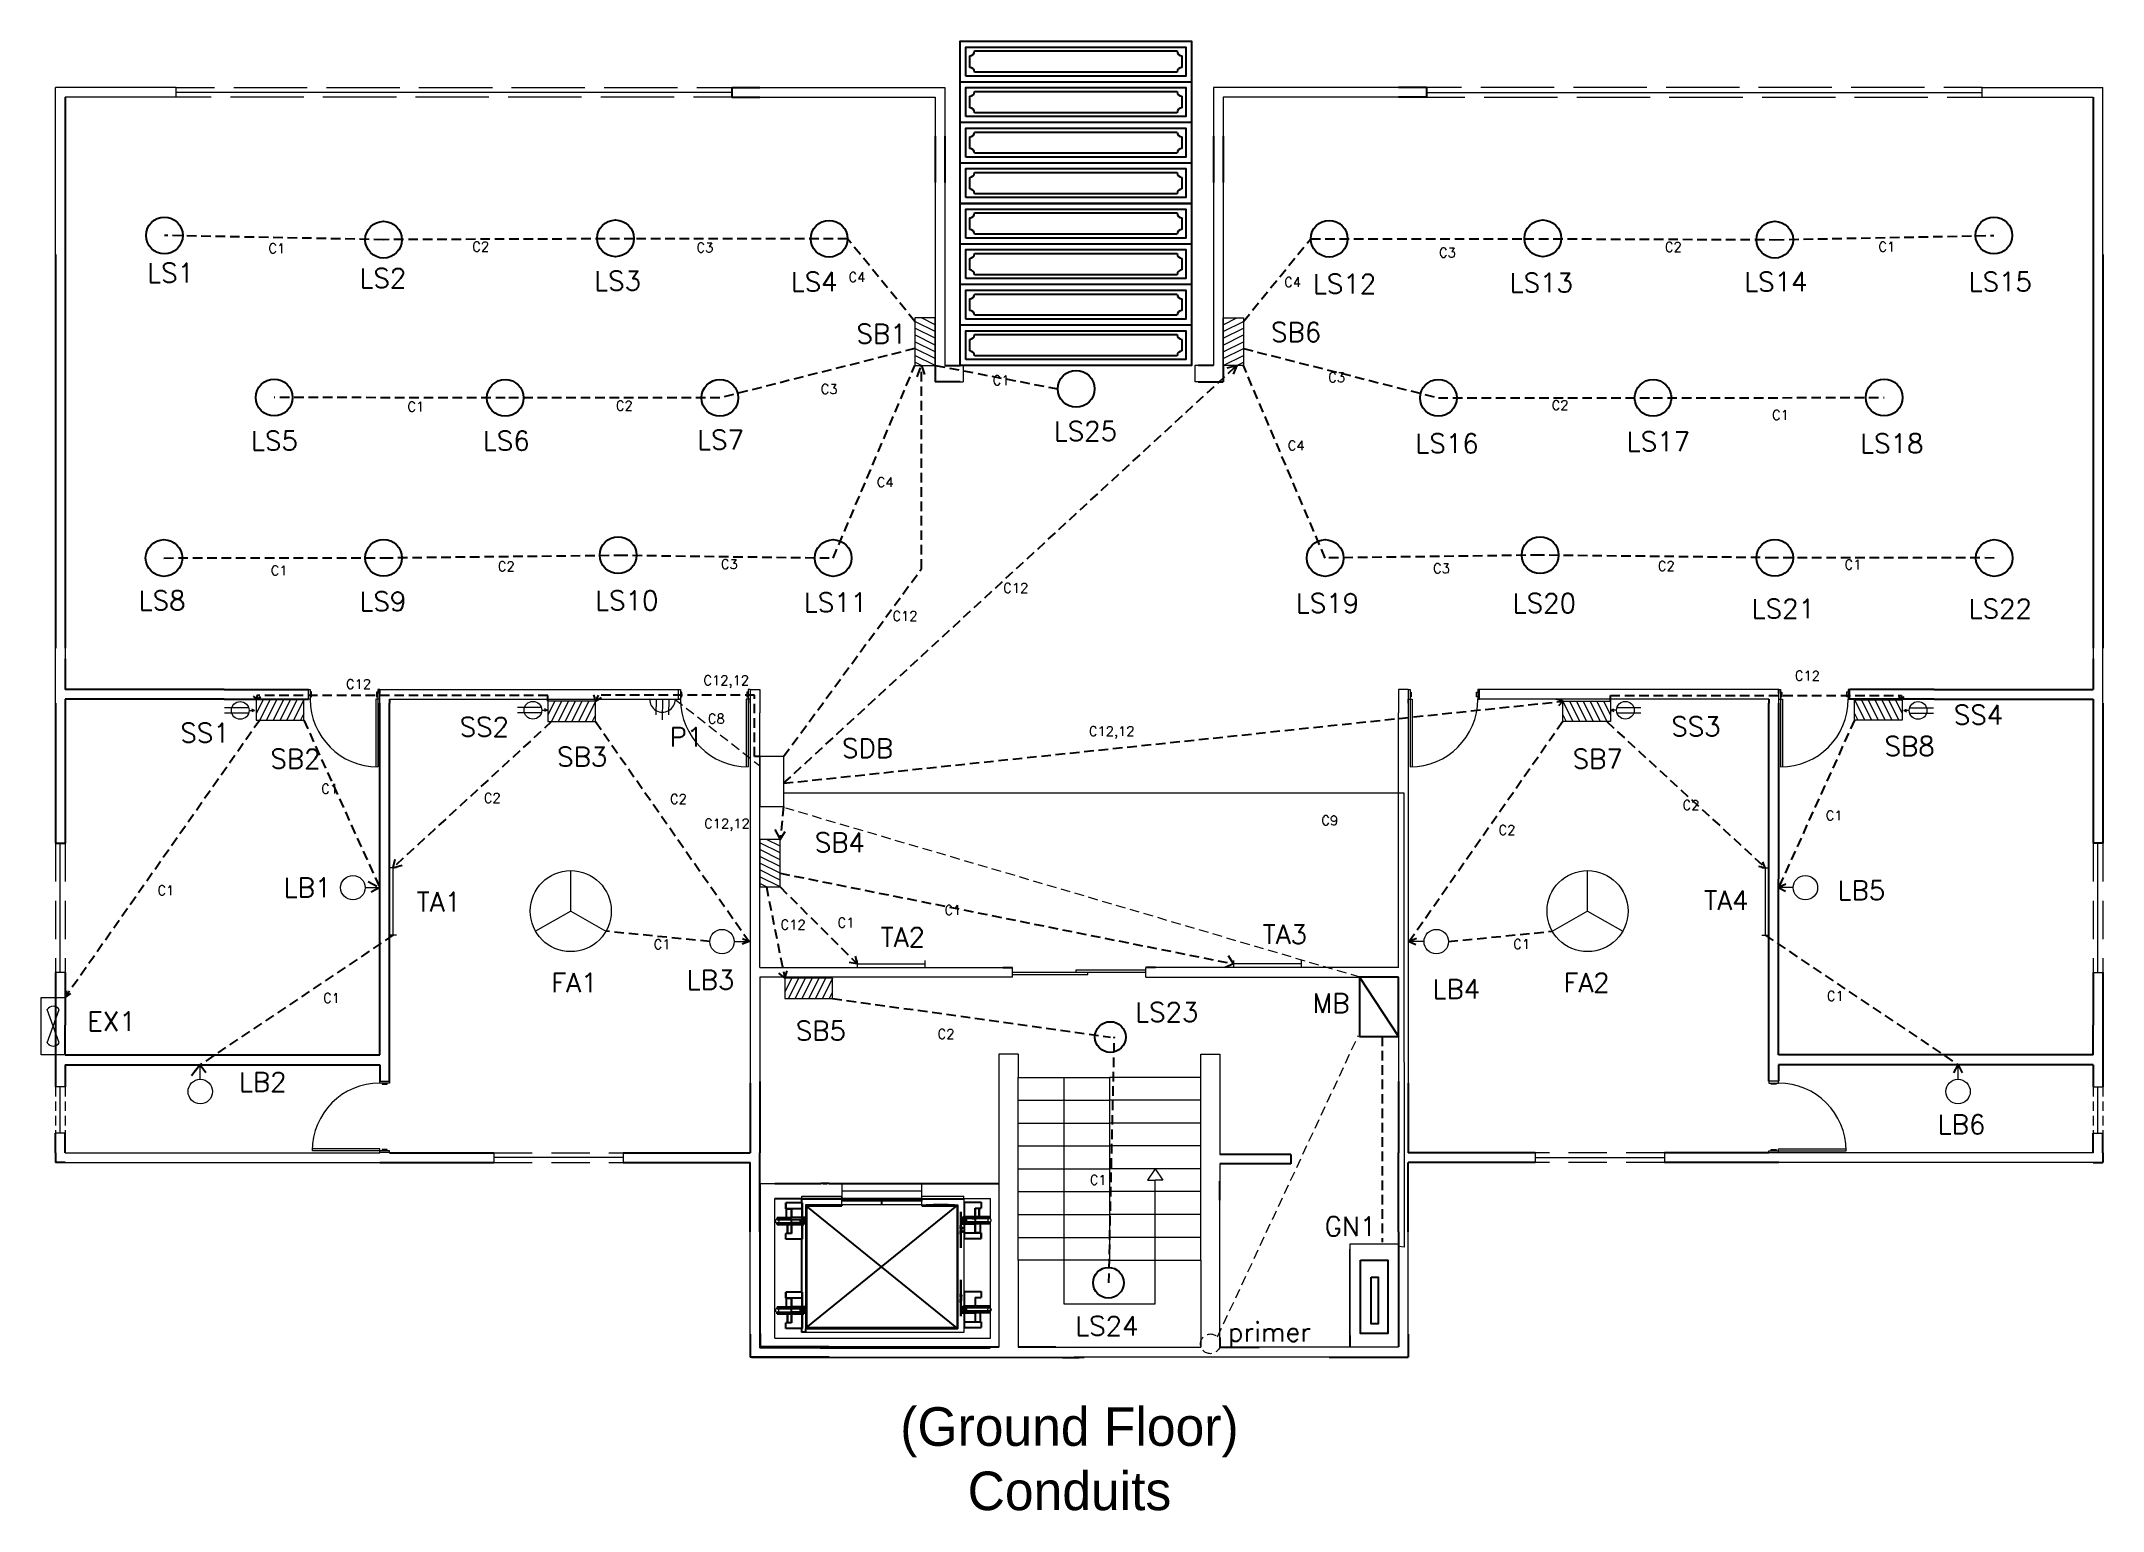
# Model space of a CAD drawing. Header units: inches. Extents: x 860 to 1934, y 89 to 855.
import ezdxf

# ---------------------------------------------------------------- set-up
doc = ezdxf.new("R2010")
doc.units = ezdxf.units.IN
doc.header["$LTSCALE"] = 20
doc.header["$MEASUREMENT"] = 0
for name, pattern in [('DASHED2', [0.375, 0.25, -0.125]), ('DASHEDX2', [1.5, 1, -0.5]), ('HIDDEN', [0.375, 0.25, -0.125])]:
    doc.linetypes.add(name, pattern=pattern)
doc.layers.add('Conduit', color=1, linetype='Continuous', lineweight=13)
doc.layers.add('cut', color=6, linetype='Continuous', lineweight=18)
for name, color, linetype in [('Edges', 7, 'Continuous'), ('Hidden', 3, 'HIDDEN'), ('Legend', 6, 'Continuous')]:
    doc.layers.add(name, color=color, linetype=linetype)
doc.styles.add('style1', font='txt.shx', dxfattribs={"height": 41})

msp = doc.modelspace()

# ---------------------------------------------------------------- texts
at = {"linetype": 'Continuous', "lineweight": 13, "insert": (1395.5, 243.7), "char_height": 25.127, "width": 466.919, "attachment_point": 2}
msp.add_mtext('{\\fAgency FB|b0|i0|c0|p34;\\H2.4x; \\P\\H0.3333x;(Ground Floor)\\PConduits}', dxfattribs=at)
at = {"layer": 'Legend', "style": 'style1'}
for s, p in [('C1', (978.2, 744.3)), ('C2', (1084.4, 745.2)), ('C3', (1201.2, 744.7)), ('C3', (1588, 742.1)), ('C2', (1705.7, 745)), ('C1', (1816.9, 745.1)), ('C4', (1280.4, 729.3)), ('C4', (1507.4, 726.7)), ('C1', (1355.5, 675.5)), ('C3', (1530.3, 677.1)), ('C1', (1050.6, 661.8)), ('C2', (1159.2, 662.3)), ('C3', (1265.9, 671)), ('C2', (1646.7, 662.6)), ('C1', (1761.5, 657.5)), ('C4', (1509.2, 641.6)), ('C4', (1295.1, 622.5)), ('C1', (979.4, 576.5)), ('C2', (1097.7, 578.7)), ('C3', (1213.9, 579.8)), ('C3', (1584.9, 577.6)), ('C2', (1702, 578.8)), ('C1', (1799.3, 579.6)), ('C12', (1361, 567.4)), ('C12', (1303.3, 552.8)), ('C12', (1773.4, 521.7)), ('C12', (1018.6, 517.3)), ('C12,12', (1204.8, 519.3)), ('C8', (1207.1, 499.3)), ('C12,12', (1405.6, 492.8)), ('C1', (1005.7, 462.8)), ('C2', (1090.4, 458)), ('C2', (1187.4, 457.5)), ('C9', (1526.7, 446.3)), ('C2', (1714.9, 454.3)), ('C1', (1789.5, 448.9)), ('C12,12', (1205.2, 444.7)), ('C2', (1619, 441.3)), ('C1', (920.4, 409.9)), ('C1', (1274.7, 393.1)), ('C1', (1330.4, 399.6)), ('C1', (1178.9, 381.8)), ('C12', (1245, 392)), ('C1', (1626.7, 381.9)), ('C1', (1006.7, 353.8)), ('C1', (1790.1, 354.9)), ('C2', (1326.8, 335.1)), ('C1', (1406.1, 259.1))]:
    msp.add_text(s, height=5, dxfattribs=at).set_placement(p)
at = {"layer": 'Legend', "char_height": 10, "width": 30.701, "attachment_point": 1, "style": 'style1'}
for s, insert in [('{\\C7;LS1}', (915, 739)), ('{\\C7;LS2}', (1025.6, 736.3)), ('{\\C7;LS3}', (1147.9, 734.9)), ('{\\C7;LS4}', (1250.3, 734.4)), ('{\\C7;LS12}', (1522.3, 733.3)), ('{\\C7;LS13 }', (1624.8, 733.9)), ('{\\C7;LS14}', (1747, 734.4)), ('{\\C7;LS15}', (1863.9, 734.4)), ('{\\C7;SB1}', (1284.5, 707.3)), ('{\\C7;SB6}', (1500.5, 708.1)), ('{\\C7;LS25}', (1387.3, 656.6)), ('{\\C7;LS5}', (969.1, 651.6)), ('{\\C7;LS6}', (1089.9, 651.6)), ('{\\C7;LS7}', (1201.5, 652.1)), ('{\\C7;LS16}', (1575.7, 650.2)), ('{\\C7;LS17}', (1685.8, 651.2)), ('{\\C7;LS18}', (1807.4, 650.2)), ('{\\C7;LS8}', (910.6, 568.4)), ('{\\C7;LS9}', (1025.6, 567.9)), ('{\\C7;LS10}', (1148.4, 568.4)), ('{\\C7;LS11}', (1257.1, 567.4)), ('{\\C7;LS19}', (1513.4, 567)), ('{\\C7;LS20}', (1626.4, 567)), ('{\\C7;LS21}', (1750.9, 564.1)), ('{\\C7;LS22}', (1863.9, 564.1)), ('{\\C7;SS4}', (1856.2, 508.8)), ('{\\C7;SS1}', (932.3, 499.4)), ('{\\C7;SS2}', (1077.8, 502.5)), ('{\\C7;P1}', (1187.1, 497.3)), ('{\\C7;SS3}', (1709, 502.7)), ('{\\C7;SB2}', (979.2, 485.9)), ('{\\C7;SB3}', (1128.6, 487)), ('{\\C7;SDB}', (1277, 491.4)), ('{\\C7;SB7}', (1657.6, 485.9)), ('{\\C7;SB8}', (1820.1, 492.5)), ('{\\C7;SB4}', (1262.8, 442.3)), ('{\\C7;LB1}', (986.1, 418.9)), ('{\\C7;TA1}', (1055.4, 411.4)), ('{\\C7;TA4}', (1726.1, 412.2)), ('{\\C7;LB5}', (1795.6, 417.4)), ('{\\C7;TA2}', (1297.1, 393)), ('{\\C7;TA3}', (1496.1, 394.5)), ('{\\C7;FA1}', (1125.6, 369.3)), ('{\\C7;LB3}', (1196.1, 370.8)), ('{\\C7;LB4}', (1584.6, 366)), ('{\\C7;FA2}', (1652.9, 369.3)), ('{\\C7;MB}', (1522.1, 358.6)), ('{\\C7;EX1}', (883.8, 349.2)), ('{\\C7;SB5}', (1252.9, 344.3)), ('{\\C7;LS23}', (1429.7, 354)), ('{\\C7;LB2}', (962.8, 317.6)), ('{\\C7;LB6}', (1847.8, 295.5)), ('{\\C7;GN1}', (1528.4, 242.4)), ('{\\C7;LS24}', (1398.5, 190.5)), ('{\\C7;primer}', (1478, 187.4))]:
    msp.add_mtext(s, dxfattribs=dict(at, insert=insert))

# ---------------------------------------------------------------- blocks, each defined once
blk = doc.blocks.new('Garage Door - Paneled 10 ft.')
for p, q in [((0, 63), (120, 63)), ((120, 42), (0, 42)), ((0, 21), (120, 21))]:
    blk.add_line(p, q)
for points in [[(0, 0), (0, 84), (120, 84), (120, 0)], [(3, 66), (3, 81), (117, 81), (117, 66)], [(3, 45), (3, 60), (117, 60), (117, 45)], [(3, 24), (3, 39), (117, 39), (117, 24)], [(3, 3), (3, 18), (117, 18), (117, 3)]]:
    blk.add_lwpolyline(points, close=True)
for points in [[(5, 70.5), (5, 76.5)], [(7.5, 79), (112.5, 79)], [(115, 76.5), (115, 70.5)], [(112.5, 68), (7.5, 68)], [(5, 49.5), (5, 55.5)], [(7.5, 58), (112.5, 58)], [(115, 55.5), (115, 49.5)], [(112.5, 47), (7.5, 47)], [(5, 28.5), (5, 34.5)], [(7.5, 37), (112.5, 37)], [(115, 34.5), (115, 28.5)], [(112.5, 26), (7.5, 26)], [(5, 7.5), (5, 13.5)], [(7.5, 16), (112.5, 16)], [(115, 13.5), (115, 7.5)], [(112.5, 5), (7.5, 5)]]:
    blk.add_lwpolyline(points)
for centre, start, end in [((4.9375, 79.0625), 271.3972, 358.6028), ((115.0625, 79.0625), 181.3972, 268.6028), ((4.9375, 67.9375), 1.397181, 88.60282), ((115.0625, 67.9375), 91.39719, 178.6028), ((4.9375, 58.0625), 271.3972, 358.6028), ((115.0625, 58.0625), 181.3972, 268.6028), ((4.9375, 46.9375), 1.397181, 88.60282), ((115.0625, 46.9375), 91.39719, 178.6028), ((4.9375, 37.0625), 271.3972, 358.6028), ((115.0625, 37.0625), 181.3972, 268.6028), ((4.9375, 25.9375), 1.397181, 88.60282), ((115.0625, 25.9375), 91.39719, 178.6028), ((4.9375, 16.0625), 271.3972, 358.6028), ((115.0625, 16.0625), 181.3972, 268.6028), ((4.9375, 4.9375), 1.397181, 88.60282), ((115.0625, 4.9375), 91.39719, 178.6028)]:
    blk.add_arc(centre, 2.5633, start, end)
blk = doc.blocks.new('Otis elevator pl')
at = {"color": 7}
for p, q in [((149.9, 99.6), (36.9, 99.6)), ((51.4, 89.5), (42.5, 89.5)), ((42.5, 86.5), (42.5, 89.5)), ((51.4, 86.5), (51.4, 89.5)), ((55.1, 89.6), (54.6, 89.6)), ((55.1, 25.6), (55.1, 89.6)), ((55.1, 89.6), (134.1, 89.6)), ((134.1, 89.6), (134.1, 90.1)), ((134.1, 25.6), (134.1, 89.6)), ((134.6, 91.8), (136.6, 91.8)), ((134.6, 90.1), (134.6, 91.8)), ((136.1, 89.9), (136.6, 89.9)), ((136.1, 89.9), (136.1, 82.2)), ((136.1, 89.9), (136.1, 84.1)), ((136.6, 91.8), (136.6, 92.1)), ((136.6, 91.8), (136.6, 89.9)), ((136.6, 82.2), (136.6, 89.9)), ((136.6, 89.9), (145, 89.9)), ((141.9, 86.9), (145, 86.9)), ((141.9, 86.9), (141.9, 82.2)), ((141.9, 82.2), (141.9, 86.9)), ((141.9, 82.2), (141.9, 86.9)), ((143.8, 86.9), (143.8, 82.2)), ((143.8, 86.9), (143.8, 82.2)), ((144.2, 82.2), (144.2, 86.9)), ((144.2, 82.2), (144.2, 86.9)), ((145, 89.9), (145, 86.9)), ((38.1, 81.8), (38.1, 80.9)), ((38.1, 81.8), (42.9, 81.8)), ((38.1, 80.9), (50.2, 80.9)), ((38.1, 78.2), (38.1, 79.1)), ((38.1, 79.1), (50.2, 79.1)), ((38.1, 78.2), (45.6, 78.2)), ((38.1, 78.2), (38.3, 78.2)), ((38.3, 78.2), (39.1, 78.2)), ((39.1, 80), (39, 80)), ((39.1, 78.2), (40.3, 78.2)), ((40.3, 78.2), (41.8, 78.2)), ((42.9, 86.5), (42.5, 86.5)), ((42.9, 81.8), (42.9, 86.5)), ((45.6, 86.5), (42.9, 86.5)), ((42.9, 81.8), (45.6, 81.8)), ((45.6, 81.8), (45.6, 86.5)), ((51.4, 86.5), (45.6, 86.5)), ((51.4, 81.8), (45.6, 81.8)), ((45.6, 73.6), (45.6, 78.2)), ((45.6, 78.2), (51.4, 78.2)), ((50.2, 80.9), (50.2, 79.1)), ((51, 80.9), (50.2, 80.9)), ((50.2, 79.1), (51, 79.1)), ((51.4, 80.9), (51, 80.9)), ((51.4, 79.1), (51, 79.1)), ((51.4, 81.8), (51.4, 86.5)), ((51.6, 81.8), (51.4, 81.8)), ((51.4, 80.9), (51.4, 81.6)), ((51.4, 81.6), (51.6, 81.6)), ((51.4, 79.1), (51.4, 80.9)), ((51.6, 80.9), (51.4, 80.9)), ((51.4, 78.2), (51.4, 79.1)), ((51.4, 79.1), (51.6, 79.1)), ((51.6, 78.2), (51.4, 78.2)), ((51.4, 70.6), (51.4, 78.2)), ((53, 81.8), (51.6, 81.8)), ((51.6, 81.6), (51.8, 81.6)), ((51.8, 80.9), (51.6, 80.9)), ((51.6, 79.1), (51.8, 79.1)), ((51.8, 78.2), (51.6, 78.2)), ((51.8, 81.6), (51.8, 80.9)), ((51.8, 81.6), (52.1, 81.6)), ((51.8, 80.9), (51.8, 79.1)), ((52.1, 80.9), (51.8, 80.9)), ((51.8, 79.1), (52.1, 79.1)), ((51.8, 79.1), (51.8, 78.2)), ((52.1, 78.2), (51.8, 78.2)), ((52.1, 81.6), (52.1, 80.9)), ((53, 81.6), (52.1, 81.6)), ((52.1, 80.9), (52.1, 79.1)), ((52.1, 79.1), (52.1, 78.2)), ((52.9, 75.8), (53.1, 75.8)), ((53.1, 75.8), (52.9, 75.8)), ((53, 81.8), (53, 81.6)), ((53.1, 83.4), (53.1, 80.4)), ((53.1, 80.4), (53.1, 83.4)), ((53.1, 80.4), (53.1, 75.8)), ((53.1, 75.8), (53.1, 80.4)), ((53.1, 75.8), (53.1, 75.5)), ((53.1, 75.8), (53.5, 75.8)), ((53.5, 75.8), (53.1, 75.8)), ((53.1, 75.5), (53.1, 75.8)), ((53.1, 75.8), (53.1, 75.5)), ((53.1, 75.5), (53.1, 75.8)), ((53.5, 75.8), (53.8, 75.8)), ((53.8, 75.8), (53.5, 75.8)), ((54.6, 75.8), (54.6, 75.5)), ((54.6, 75.5), (54.6, 75.8)), ((134.5, 78.6), (134.5, 78.9)), ((134.6, 78.9), (134.5, 78.9)), ((134.5, 78.6), (134.6, 78.6)), ((135.4, 78.9), (134.6, 78.9)), ((134.6, 78.9), (134.6, 78.6)), ((134.6, 78.6), (136.1, 78.6)), ((135.4, 81.3), (135.4, 82.2)), ((135.4, 82.2), (135.7, 82.2)), ((135.4, 82.2), (135.7, 82.2)), ((135.7, 82.2), (135.4, 82.2)), ((135.7, 81.3), (135.4, 81.3)), ((135.4, 79.5), (135.4, 81.3)), ((135.4, 81.3), (135.7, 81.3)), ((135.4, 79.5), (135.7, 79.5)), ((135.4, 78.9), (135.4, 79.5)), ((135.7, 79.5), (135.4, 79.5)), ((135.7, 78.9), (135.4, 78.9)), ((135.4, 78.6), (135.7, 78.6)), ((135.7, 81.3), (135.7, 82.2)), ((135.7, 82.2), (136.1, 82.2)), ((136.1, 82.2), (135.7, 82.2)), ((135.7, 82.2), (136.1, 82.2)), ((135.7, 79.5), (135.7, 81.3)), ((136.1, 81.3), (135.7, 81.3)), ((135.7, 81.3), (136.1, 81.3)), ((135.7, 79.5), (136.1, 79.5)), ((135.7, 78.9), (135.7, 79.5)), ((136.1, 79.5), (135.7, 79.5)), ((136.1, 78.9), (135.7, 78.9)), ((135.7, 78.6), (136.1, 78.6)), ((136.1, 84.1), (136.1, 82.2)), ((136.1, 82.2), (136.1, 81.3)), ((136.1, 82.2), (136.6, 82.2)), ((136.6, 82.2), (136.1, 82.2)), ((136.1, 82.2), (136.1, 81.3)), ((136.1, 82.2), (136.1, 81.3)), ((136.1, 81.3), (136.1, 79.5)), ((136.1, 81.3), (136.5, 81.3)), ((136.1, 81.3), (136.5, 81.3)), ((136.1, 81.3), (136.1, 79.5)), ((136.1, 81.3), (136.1, 79.5)), ((136.1, 79.5), (136.1, 78.9)), ((136.1, 79.5), (136.5, 79.5)), ((136.1, 79.5), (136.1, 78.9)), ((136.5, 79.5), (136.1, 79.5)), ((136.1, 79.5), (136.1, 78.9)), ((136.1, 79.5), (136.1, 78.9)), ((136.1, 78.6), (136.1, 74)), ((136.1, 78.6), (136.6, 78.6)), ((136.1, 78.6), (136.1, 74)), ((136.5, 81.3), (136.6, 81.3)), ((136.5, 81.3), (136.6, 81.3)), ((136.5, 79.5), (136.5, 81.3)), ((136.5, 79.5), (136.6, 79.5)), ((136.6, 79.5), (136.5, 79.5)), ((136.6, 81.3), (136.6, 82.2)), ((141.9, 82.2), (136.6, 82.2)), ((138.2, 82.2), (136.6, 82.2)), ((136.6, 82.2), (136.6, 82.2)), ((136.6, 81.3), (136.6, 79.5)), ((137.4, 81.3), (136.6, 81.3)), ((136.6, 81.3), (137.4, 81.3)), ((137.4, 79.5), (136.6, 79.5)), ((136.6, 78.6), (136.6, 79.5)), ((137.4, 79.5), (136.6, 79.5)), ((136.6, 74), (136.6, 78.6)), ((136.6, 78.6), (141.9, 78.6)), ((137.4, 79.5), (137.4, 81.3)), ((149.5, 81.3), (137.4, 81.3)), ((137.4, 81.3), (138.7, 81.3)), ((149.4, 79.5), (137.4, 79.5)), ((138.7, 79.5), (137.4, 79.5)), ((140, 82.2), (138.2, 82.2)), ((138.7, 81.3), (140.3, 81.3)), ((140.3, 79.5), (138.7, 79.5)), ((141.9, 82.2), (140, 82.2)), ((141.9, 82.2), (140, 82.2)), ((140.3, 81.3), (141.9, 81.3)), ((140.3, 81.3), (141.9, 81.3)), ((141.9, 79.5), (140.3, 79.5)), ((141.9, 79.5), (140.3, 79.5)), ((149.5, 82.2), (141.9, 82.2)), ((143.9, 82.2), (141.9, 82.2)), ((143.9, 82.2), (141.9, 82.2)), ((141.9, 81.3), (141.9, 79.5)), ((141.9, 81.3), (141.9, 79.5)), ((141.9, 78.6), (141.9, 74)), ((144.6, 78.6), (141.9, 78.6)), ((141.9, 74), (141.9, 78.6)), ((141.9, 74), (141.9, 78.6)), ((145.7, 82.2), (143.9, 82.2)), ((145.7, 82.2), (143.9, 82.2)), ((144.6, 78.6), (144.6, 74)), ((149.4, 78.6), (144.6, 78.6)), ((147.3, 82.2), (145.7, 82.2)), ((147.3, 82.2), (145.7, 82.2)), ((148.5, 82.2), (147.3, 82.2)), ((148.5, 82.2), (147.3, 82.2)), ((149.2, 82.2), (148.5, 82.2)), ((149.2, 82.2), (148.5, 82.2)), ((149.5, 82.2), (149.2, 82.2)), ((149.5, 82.2), (149.2, 82.2)), ((149.4, 78.6), (149.4, 79.5)), ((149.5, 82.2), (149.5, 81.3)), ((45.6, 73.6), (42.5, 73.6)), ((42.5, 70.6), (42.5, 73.6)), ((51.4, 70.6), (42.5, 70.6)), ((53.1, 72.2), (52.6, 72.2)), ((52.7, 75.5), (52.9, 75.5)), ((52.7, 75.5), (52.7, 73)), ((53.1, 73), (52.7, 73)), ((52.7, 72.2), (52.7, 73)), ((52.7, 72.2), (52.9, 72.2)), ((53.1, 72.2), (52.7, 72.2)), ((52.9, 75.5), (53.1, 75.5)), ((53.1, 75.5), (52.9, 75.5)), ((52.9, 74.9), (53.1, 74.9)), ((52.9, 73), (53.1, 73)), ((53.1, 72.2), (52.9, 72.2)), ((52.9, 72.2), (53.1, 72.2)), ((53.5, 75.5), (53.1, 75.5)), ((53.1, 75.5), (53.5, 75.5)), ((53.1, 75.5), (53.1, 74.9)), ((53.1, 74.9), (53.1, 75.5)), ((53.1, 74.9), (53.1, 75.5)), ((53.1, 75.5), (53.1, 74.9)), ((53.1, 74.9), (53.1, 75.5)), ((53.1, 75.5), (53.1, 74.9)), ((53.1, 74.9), (53.5, 74.9)), ((53.5, 74.9), (53.1, 74.9)), ((53.1, 74.9), (53.1, 73)), ((53.1, 73), (53.1, 74.9)), ((53.1, 73), (53.1, 74.9)), ((53.1, 74.9), (53.1, 73)), ((53.1, 73), (53.5, 73)), ((53.1, 72.2), (53.1, 73)), ((53.1, 73), (53.1, 72.2)), ((53.1, 72.2), (53.1, 73)), ((53.1, 73), (53.1, 72.2)), ((53.5, 73), (53.1, 73)), ((53.1, 73), (53.1, 64.5)), ((53.1, 72.2), (53.1, 73)), ((53.5, 72.2), (53.1, 72.2)), ((53.1, 70.2), (53.1, 72.2)), ((53.1, 72.2), (53.5, 72.2)), ((53.1, 64.5), (53.1, 70.2)), ((53.8, 75.5), (53.5, 75.5)), ((53.5, 75.5), (53.8, 75.5)), ((53.8, 74.9), (53.5, 74.9)), ((53.5, 74.9), (53.8, 74.9)), ((53.8, 73), (53.5, 73)), ((53.5, 73), (53.8, 73)), ((53.5, 72.2), (53.8, 72.2)), ((53.8, 72.2), (53.5, 72.2)), ((136.1, 74), (136.1, 70.9)), ((136.1, 74), (136.6, 74)), ((136.1, 74), (136.1, 70.9)), ((136.1, 70.9), (136.6, 70.9)), ((136.6, 70.9), (136.6, 74)), ((136.6, 74), (141.9, 74)), ((136.6, 70.9), (136.6, 43.1)), ((136.6, 70.9), (145, 70.9)), ((141.9, 74), (144.6, 74)), ((145, 74), (141.9, 74)), ((145, 74), (141.9, 74)), ((144.2, 74), (143.9, 74)), ((144.2, 74), (143.9, 74)), ((144.5, 74), (144.2, 74)), ((144.5, 74), (144.2, 74)), ((144.6, 74), (144.5, 74)), ((144.6, 74), (144.5, 74)), ((144.6, 74), (145, 74)), ((145, 74), (145, 70.9)), ((145, 73.9), (145, 74)), ((145, 70.9), (145, 74)), ((145, 73.9), (145, 74)), ((145, 70.9), (145, 74)), ((145, 73.9), (145, 73.9)), ((145, 73.9), (145, 73.9)), ((53.1, 44.6), (53.1, 47.6)), ((53.1, 47.6), (53.1, 44.6)), ((53.1, 40), (53.1, 44.6)), ((53.1, 44.6), (53.1, 40)), ((38.1, 35), (38.1, 34.1)), ((38.1, 35), (42.9, 35)), ((38.1, 34.1), (50.2, 34.1)), ((51.4, 42.7), (42.5, 42.7)), ((42.5, 39.7), (42.5, 42.7)), ((42.5, 42.7), (42.5, 39.7)), ((42.9, 39.7), (42.5, 39.7)), ((42.5, 39.7), (42.5, 39.7)), ((42.5, 39.7), (45.6, 39.7)), ((42.5, 39.7), (42.5, 39.7)), ((42.9, 35), (42.9, 39.7)), ((45.6, 39.7), (42.9, 39.7)), ((42.9, 39.7), (43, 39.7)), ((42.9, 35), (45.6, 35)), ((43, 39.7), (43.3, 39.7)), ((43.3, 39.7), (43.6, 39.7)), ((45.6, 35), (45.6, 39.7)), ((51.4, 39.7), (45.6, 39.7)), ((45.6, 39.7), (45.6, 35)), ((51.4, 35), (45.6, 35)), ((45.6, 32.3), (45.6, 34.1)), ((45.6, 34.1), (47.2, 34.1)), ((50.2, 34.1), (50.2, 32.3)), ((51.4, 34.1), (50.2, 34.1)), ((51.4, 39.7), (51.4, 42.7)), ((51.4, 35), (51.4, 39.7)), ((51.6, 35), (51.4, 35)), ((51.4, 34.1), (51.4, 34.8)), ((51.4, 34.8), (51.6, 34.8)), ((51.4, 32.3), (51.4, 34.1)), ((51.6, 34.1), (51.4, 34.1)), ((53, 35), (51.6, 35)), ((51.6, 34.8), (51.8, 34.8)), ((51.8, 34.1), (51.6, 34.1)), ((51.8, 34.8), (51.8, 34.1)), ((51.8, 34.8), (52.1, 34.8)), ((51.8, 34.1), (51.8, 32.3)), ((52.1, 34.1), (51.8, 34.1)), ((51.9, 39.1), (52.7, 39.1)), ((52.7, 39.1), (51.9, 39.1)), ((52.7, 37.2), (51.9, 37.2)), ((52.1, 34.8), (52.1, 34.1)), ((53, 34.8), (52.1, 34.8)), ((52.1, 34.1), (52.1, 32.3)), ((53.1, 36.4), (52.6, 36.4)), ((52.6, 36.4), (53.1, 36.4)), ((53.1, 39.7), (52.7, 39.7)), ((52.7, 39.1), (52.7, 39.7)), ((52.7, 39.7), (53.1, 39.7)), ((52.7, 39.1), (52.7, 39.7)), ((52.7, 39.7), (52.9, 39.7)), ((52.9, 39.7), (52.7, 39.7)), ((52.7, 39.1), (53.1, 39.1)), ((53.1, 39.1), (52.7, 39.1)), ((52.7, 39.1), (52.7, 37.2)), ((52.7, 37.2), (52.7, 39.1)), ((52.9, 39.1), (52.7, 39.1)), ((52.7, 39.1), (52.9, 39.1)), ((52.7, 37.2), (52.7, 36.4)), ((52.7, 36.4), (52.7, 37.2)), ((52.9, 37.2), (52.7, 37.2)), ((52.7, 37.2), (53.1, 37.2)), ((52.7, 37.2), (52.9, 37.2)), ((53.1, 36.4), (52.7, 36.4)), ((52.7, 36.4), (52.9, 36.4)), ((52.9, 36.4), (52.7, 36.4)), ((52.7, 36.4), (53.1, 36.4)), ((52.9, 40), (53.1, 40)), ((52.9, 40), (53.1, 40)), ((53.1, 39.7), (52.9, 39.7)), ((52.9, 39.7), (53.1, 39.7)), ((52.9, 39.1), (53.1, 39.1)), ((53.1, 39.1), (52.9, 39.1)), ((53.1, 37.2), (52.9, 37.2)), ((52.9, 37.2), (53.1, 37.2)), ((52.9, 36.4), (53.1, 36.4)), ((53.1, 36.4), (52.9, 36.4)), ((53, 35), (53, 34.8)), ((53.1, 39.7), (53.1, 40)), ((53.1, 40), (53.1, 39.7)), ((53.5, 40), (53.1, 40)), ((53.1, 40), (53.5, 40)), ((53.1, 40), (53.1, 39.7)), ((53.1, 39.7), (53.1, 40)), ((53.1, 39.1), (53.1, 39.7)), ((53.1, 39.7), (53.1, 39.1)), ((53.1, 39.7), (53.1, 39.1)), ((53.1, 39.1), (53.1, 39.7)), ((53.1, 39.7), (53.1, 39.1)), ((53.1, 39.1), (53.1, 39.7)), ((53.1, 39.7), (53.5, 39.7)), ((53.5, 39.7), (53.1, 39.7)), ((53.1, 39.1), (53.1, 37.2)), ((53.1, 37.2), (53.1, 39.1)), ((53.1, 39.1), (53.5, 39.1)), ((53.1, 39.1), (53.1, 37.2)), ((53.1, 37.2), (53.1, 39.1)), ((53.5, 39.1), (53.1, 39.1)), ((53.1, 36.4), (53.1, 37.2)), ((53.1, 37.2), (53.1, 36.4)), ((53.1, 37.2), (53.1, 36.4)), ((53.1, 36.4), (53.1, 37.2)), ((53.5, 37.2), (53.1, 37.2)), ((53.1, 36.4), (53.1, 37.2)), ((53.1, 37.2), (53.1, 36.4)), ((53.1, 37.2), (53.5, 37.2)), ((53.1, 36.4), (53.5, 36.4)), ((53.1, 36.4), (53.1, 34.4)), ((53.1, 34.4), (53.1, 36.4)), ((53.5, 36.4), (53.1, 36.4)), ((53.1, 34.4), (53.1, 28.7)), ((53.1, 28.7), (53.1, 34.4)), ((53.5, 40), (53.8, 40)), ((53.8, 40), (53.5, 40)), ((53.8, 39.7), (53.5, 39.7)), ((53.5, 39.7), (53.8, 39.7)), ((53.5, 39.1), (53.8, 39.1)), ((53.8, 39.1), (53.5, 39.1)), ((53.8, 37.2), (53.5, 37.2)), ((53.5, 37.2), (53.8, 37.2)), ((53.8, 36.4), (53.5, 36.4)), ((53.5, 36.4), (53.8, 36.4)), ((54.6, 39.7), (54.6, 40)), ((54.6, 40), (54.6, 39.7)), ((135.4, 34.5), (135.4, 35.4)), ((135.4, 35.4), (135.7, 35.4)), ((135.7, 35.4), (135.4, 35.4)), ((135.4, 35.4), (135.7, 35.4)), ((135.7, 34.5), (135.4, 34.5)), ((135.4, 32.7), (135.4, 34.5)), ((135.4, 34.5), (135.7, 34.5)), ((135.4, 32.7), (135.7, 32.7)), ((135.4, 32.1), (135.4, 32.7)), ((135.7, 32.7), (135.4, 32.7)), ((135.7, 34.5), (135.7, 35.4)), ((135.7, 35.4), (136.1, 35.4)), ((135.7, 35.4), (136.1, 35.4)), ((136.1, 35.4), (135.7, 35.4)), ((135.7, 32.7), (135.7, 34.5)), ((136.1, 34.5), (135.7, 34.5)), ((135.7, 34.5), (136.1, 34.5)), ((135.7, 32.7), (136.1, 32.7)), ((135.7, 32.1), (135.7, 32.7)), ((136.1, 32.7), (135.7, 32.7)), ((136.1, 43.1), (136.6, 43.1)), ((136.1, 43.1), (136.1, 35.4)), ((136.1, 43.1), (136.1, 37.3)), ((136.1, 37.3), (136.1, 35.4)), ((136.1, 35.4), (136.1, 34.5)), ((136.1, 35.4), (136.6, 35.4)), ((136.1, 35.4), (136.1, 34.5)), ((136.1, 35.4), (136.1, 34.5)), ((136.1, 35.4), (136.1, 34.5)), ((136.6, 35.4), (136.1, 35.4)), ((136.1, 34.5), (136.1, 32.7)), ((136.1, 34.5), (136.5, 34.5)), ((136.1, 34.5), (136.5, 34.5)), ((136.1, 34.5), (136.1, 32.7)), ((136.1, 32.7), (136.1, 32.1)), ((136.1, 32.7), (136.5, 32.7)), ((136.5, 32.7), (136.1, 32.7)), ((136.1, 32.7), (136.1, 32.1)), ((136.1, 32.7), (136.1, 32.1)), ((136.5, 34.5), (136.6, 34.5)), ((136.5, 34.5), (136.5, 32.7)), ((136.5, 34.5), (136.6, 34.5)), ((136.5, 32.7), (136.6, 32.7)), ((136.6, 32.7), (136.5, 32.7)), ((136.6, 35.4), (136.6, 43.1)), ((136.6, 43.1), (145, 43.1)), ((141.9, 35.4), (136.6, 35.4)), ((136.6, 34.5), (136.6, 35.4)), ((138.2, 35.4), (136.6, 35.4)), ((136.6, 35.4), (136.6, 35.4)), ((136.6, 34.5), (136.6, 32.7)), ((137.4, 34.5), (136.6, 34.5)), ((136.6, 34.5), (137.4, 34.5)), ((137.4, 32.7), (136.6, 32.7)), ((136.6, 31.8), (136.6, 32.7)), ((137.4, 32.7), (136.6, 32.7)), ((137.4, 32.7), (137.4, 34.5)), ((149.5, 34.5), (137.4, 34.5)), ((137.4, 34.5), (138.7, 34.5)), ((149.4, 32.7), (137.4, 32.7)), ((138.7, 32.7), (137.4, 32.7)), ((140, 35.4), (138.2, 35.4)), ((138.7, 34.5), (140.3, 34.5)), ((140.3, 32.7), (138.7, 32.7)), ((141.9, 35.4), (140, 35.4)), ((140.3, 34.5), (141.9, 34.5)), ((141.9, 32.7), (140.3, 32.7)), ((141.9, 40.1), (145, 40.1)), ((141.9, 40.1), (141.9, 35.4)), ((141.9, 35.4), (141.9, 40.1)), ((149.5, 35.4), (141.9, 35.4)), ((143.9, 35.4), (141.9, 35.4)), ((141.9, 34.5), (141.9, 32.7)), ((143.8, 40.1), (143.8, 35.4)), ((145.7, 35.4), (143.9, 35.4)), ((144.2, 35.4), (144.2, 40.1)), ((145, 43.1), (145, 40.1)), ((147.3, 35.4), (145.7, 35.4)), ((147.3, 35.4), (145.7, 35.4)), ((148.5, 35.4), (147.3, 35.4)), ((148.5, 35.4), (147.3, 35.4)), ((148.4, 33.6), (148.5, 33.6)), ((148.4, 33.6), (148.5, 33.6)), ((149.2, 35.4), (148.5, 35.4)), ((149.2, 35.4), (148.5, 35.4)), ((149.5, 35.4), (149.2, 35.4)), ((149.5, 35.4), (149.2, 35.4)), ((149.4, 31.8), (149.4, 32.7)), ((149.5, 35.4), (149.5, 34.5)), ((38.1, 31.4), (38.1, 32.3)), ((38.1, 32.3), (50.2, 32.3)), ((38.1, 31.4), (45.6, 31.4)), ((38.1, 31.4), (38.3, 31.4)), ((38.3, 31.4), (39.1, 31.4)), ((39.1, 31.4), (40.3, 31.4)), ((40.3, 31.4), (41.8, 31.4)), ((41.8, 31.4), (43.6, 31.4)), ((45.6, 26.8), (42.5, 26.8)), ((42.5, 23.7), (42.5, 26.8)), ((51.4, 23.7), (42.5, 23.7)), ((43.3, 31.4), (43.3, 26.8)), ((43.6, 31.4), (45.6, 31.4)), ((43.7, 26.8), (43.7, 31.4)), ((47.2, 32.3), (45.6, 32.3)), ((45.6, 26.8), (45.6, 31.4)), ((45.6, 31.4), (51.4, 31.4)), ((45.6, 31.4), (47.5, 31.4)), ((45.6, 31.4), (45.6, 26.8)), ((51.4, 32.3), (50.2, 32.3)), ((51.4, 31.4), (51.4, 32.3)), ((51.4, 32.3), (51.6, 32.3)), ((51.6, 31.4), (51.4, 31.4)), ((51.4, 23.7), (51.4, 31.4)), ((51.6, 32.3), (51.8, 32.3)), ((51.8, 31.4), (51.6, 31.4)), ((51.8, 32.3), (52.1, 32.3)), ((51.8, 32.3), (51.8, 31.4)), ((52.1, 31.4), (51.8, 31.4)), ((52.1, 32.3), (52.1, 31.4)), ((54.6, 25.6), (55.1, 25.6)), ((58.3, 25.6), (55.1, 25.6)), ((56.5, 25.1), (56.5, 25.3)), ((73.6, 25.6), (58.3, 25.6)), ((58.3, 25.3), (58.3, 25.6)), ((59.8, 25.1), (67.5, 25.1)), ((71.2, 25.1), (71.2, 25.3)), ((73.6, 25.1), (73.6, 25.6)), ((115.6, 22.1), (73.6, 22.1)), ((115.4, 21.8), (73.6, 21.8)), ((94.6, 25.1), (94.6, 23.1)), ((115.6, 22.1), (115.4, 21.8)), ((115.6, 21.8), (115.4, 21.8)), ((134.1, 25.6), (115.6, 25.6)), ((115.6, 25.1), (115.6, 25.6)), ((136.6, 21.8), (115.6, 21.8)), ((134.1, 25.6), (134.1, 25.1)), ((134.5, 31.8), (134.5, 32.1)), ((134.6, 32.1), (134.5, 32.1)), ((134.5, 31.8), (134.6, 31.8)), ((135.4, 32.1), (134.6, 32.1)), ((134.6, 32.1), (134.6, 31.8)), ((134.6, 31.8), (136.1, 31.8)), ((135.7, 32.1), (135.4, 32.1)), ((135.4, 31.8), (135.7, 31.8)), ((136.1, 32.1), (135.7, 32.1)), ((135.7, 31.8), (136.1, 31.8)), ((136.1, 31.8), (136.1, 27.2)), ((136.1, 31.8), (136.6, 31.8)), ((136.1, 31.8), (136.1, 27.2)), ((136.1, 27.2), (136.1, 24.1)), ((136.1, 27.2), (136.6, 27.2)), ((136.1, 27.2), (136.1, 24.1)), ((136.1, 24.1), (136.6, 24.1)), ((136.6, 27.2), (136.6, 31.8)), ((136.6, 31.8), (141.9, 31.8)), ((136.6, 24.1), (136.6, 27.2)), ((136.6, 27.2), (141.9, 27.2)), ((136.6, 24.1), (136.6, 22.1)), ((136.6, 24.1), (145, 24.1)), ((150.6, 21.8), (136.6, 21.8)), ((141.9, 31.8), (141.9, 27.2)), ((144.6, 31.8), (141.9, 31.8)), ((141.9, 27.2), (141.9, 31.8)), ((141.9, 27.2), (144.6, 27.2)), ((145, 27.2), (141.9, 27.2)), ((144.2, 27.2), (143.9, 27.2)), ((144.5, 27.2), (144.2, 27.2)), ((144.6, 27.2), (144.5, 27.2)), ((144.6, 31.8), (144.6, 27.2)), ((149.4, 31.8), (144.6, 31.8)), ((144.6, 27.2), (145, 27.2)), ((145, 27.2), (145, 24.1)), ((145, 24.1), (145, 27.2)), ((145, 27.1), (145, 27.2)), ((145, 27.1), (145, 27.1)), ((33.1, 14.1), (33.1, 14)), ((33.1, 14), (69.9, 14)), ((69.9, 14.1), (119.2, 14.1)), ((69.9, 14.1), (73.6, 14.1)), ((73.6, 14.1), (115.4, 14.1)), ((115.4, 14.1), (119.2, 14.1)), ((119.2, 14.1), (119.2, 14)), ((119.2, 14), (122.1, 14)), ((122.1, 14), (122.1, 14.1)), ((122.1, 13.9), (122.1, 14)), ((122.1, 13.9), (123.4, 13.9)), ((123.4, 13.9), (123.4, 13.9)), ((123.4, 13.9), (125.3, 13.9)), ((125.3, 13.9), (123.4, 13.9)), ((125.3, 13.9), (125.3, 13.9)), ((125.3, 13.9), (126.6, 13.9)), ((126.6, 14), (126.6, 14.1)), ((126.6, 14), (150.6, 14)), ((126.6, 13.9), (126.6, 14)), ((150.6, 14), (150.6, 14.1))]:
    blk.add_line(p, q, dxfattribs=at)
at = {"layer": 'cut', "color": 7}
for p, q in [((33.1, 95.1), (33.1, 99.6)), ((33.1, 99.6), (37.6, 99.6)), ((37.6, 99.6), (149.9, 99.6)), ((149.9, 99.6), (158.3, 99.6)), ((158.3, 95.1), (158.3, 99.6)), ((33.1, 21.8), (33.1, 95.1)), ((149.9, 95.1), (37.6, 95.1)), ((37.6, 95.1), (37.6, 80.8)), ((51.6, 81.8), (51.6, 92.1)), ((51.6, 92.1), (136.6, 92.1)), ((54.6, 89.6), (54.6, 90.1)), ((134.1, 90.1), (54.6, 90.1)), ((54.6, 25.6), (54.6, 89.6)), ((134.6, 90.1), (134.1, 90.1)), ((134.6, 78.9), (134.6, 90.1)), ((150.6, 95.1), (149.9, 95.1)), ((150.6, 95.1), (150.6, 21.8)), ((158.3, 14.1), (158.3, 95.1)), ((37.1, 80), (37.2, 80.3)), ((37.1, 80), (37.2, 79.8)), ((37.3, 80.5), (37.2, 80.3)), ((37.2, 79.8), (37.3, 79.6)), ((37.4, 80.7), (37.3, 80.5)), ((37.3, 79.6), (37.4, 79.4)), ((37.6, 80.8), (37.4, 80.7)), ((37.4, 79.4), (37.6, 79.3)), ((37.8, 80.9), (37.6, 80.8)), ((37.6, 80.8), (37.6, 80.8)), ((37.6, 80.8), (37.6, 79.3)), ((37.6, 79.3), (37.6, 79.2)), ((37.6, 79.3), (37.6, 34)), ((37.6, 79.2), (37.8, 79.1)), ((38.1, 80.9), (37.8, 80.9)), ((37.8, 79.1), (38.1, 79.1)), ((38.1, 80.9), (38.3, 80.9)), ((38.3, 79.1), (38.1, 79.1)), ((38.3, 80.9), (38.5, 80.8)), ((38.5, 79.2), (38.3, 79.1)), ((38.5, 80.8), (38.7, 80.7)), ((38.7, 79.4), (38.5, 79.2)), ((38.7, 80.7), (38.8, 80.5)), ((38.8, 79.6), (38.7, 79.4)), ((38.8, 80.5), (38.9, 80.3)), ((38.9, 79.8), (38.8, 79.6)), ((38.9, 80.3), (39, 80)), ((39, 80), (38.9, 79.8)), ((51.6, 81.8), (51.6, 81.6)), ((51.6, 81.6), (51.6, 80.9)), ((51.6, 80.9), (51.6, 79.1)), ((51.6, 79.1), (51.6, 78.2)), ((51.6, 35), (51.6, 78.2)), ((134.6, 78.9), (134.6, 78.6)), ((134.6, 32.1), (134.6, 78.6)), ((148.6, 80.7), (148.5, 80.4)), ((148.5, 80.4), (148.6, 80.2)), ((148.7, 80.9), (148.6, 80.7)), ((148.6, 80.2), (148.7, 80)), ((148.8, 81.1), (148.7, 80.9)), ((148.7, 80), (148.8, 79.8)), ((149, 81.2), (148.8, 81.1)), ((148.8, 79.8), (149, 79.6)), ((149.2, 81.3), (149, 81.2)), ((149, 79.6), (149.2, 79.5)), ((149.5, 81.3), (149.2, 81.3)), ((149.2, 79.5), (149.5, 79.5)), ((149.7, 81.3), (149.5, 81.3)), ((149.5, 79.5), (149.7, 79.5)), ((149.9, 81.2), (149.7, 81.3)), ((149.7, 79.5), (149.9, 79.6)), ((150.1, 81.1), (149.9, 81.2)), ((149.9, 79.6), (150.1, 79.8)), ((150.3, 80.9), (150.1, 81.1)), ((150.1, 79.8), (150.3, 80)), ((150.3, 80.7), (150.3, 80.9)), ((150.4, 80.4), (150.3, 80.7)), ((150.3, 80.2), (150.4, 80.4)), ((150.3, 80), (150.3, 80.2)), ((37.2, 33.5), (37.1, 33.2)), ((37.1, 33.2), (37.2, 33)), ((37.3, 33.7), (37.2, 33.5)), ((37.2, 33), (37.3, 32.8)), ((37.4, 33.9), (37.3, 33.7)), ((37.3, 32.8), (37.4, 32.6)), ((37.6, 34), (37.4, 33.9)), ((37.4, 32.6), (37.6, 32.4)), ((37.8, 34.1), (37.6, 34)), ((37.6, 34), (37.6, 34)), ((38.1, 34.1), (37.8, 34.1)), ((38.3, 34.1), (38.1, 34.1)), ((38.5, 34), (38.3, 34.1)), ((38.7, 33.9), (38.5, 34)), ((38.5, 32.4), (38.7, 32.6)), ((38.8, 33.7), (38.7, 33.9)), ((38.7, 32.6), (38.8, 32.8)), ((38.9, 33.5), (38.8, 33.7)), ((38.8, 32.8), (38.9, 33)), ((39, 33.2), (38.9, 33.5)), ((38.9, 33), (39, 33.2)), ((51.6, 35), (51.6, 34.8)), ((51.6, 34.8), (51.6, 34.1)), ((51.6, 34.1), (51.6, 32.3)), ((148.5, 33.6), (148.6, 33.8)), ((148.6, 33.4), (148.5, 33.6)), ((148.6, 33.8), (148.7, 34.1)), ((148.7, 33.1), (148.6, 33.4)), ((148.7, 34.1), (148.8, 34.3)), ((148.8, 33), (148.7, 33.1)), ((148.8, 34.3), (149, 34.4)), ((149, 32.8), (148.8, 33)), ((149, 34.4), (149.2, 34.5)), ((149.2, 32.7), (149, 32.8)), ((149.2, 34.5), (149.5, 34.5)), ((149.5, 32.7), (149.2, 32.7)), ((149.7, 34.5), (149.5, 34.5)), ((149.5, 32.7), (149.7, 32.7)), ((149.9, 34.4), (149.7, 34.5)), ((149.7, 32.7), (149.9, 32.8)), ((150.1, 34.3), (149.9, 34.4)), ((149.9, 32.8), (150.1, 33)), ((150.3, 34.1), (150.1, 34.3)), ((150.1, 33), (150.3, 33.1)), ((150.3, 33.8), (150.3, 34.1)), ((150.4, 33.6), (150.3, 33.8)), ((150.4, 33.6), (150.3, 33.4)), ((150.3, 33.1), (150.3, 33.4)), ((33.1, 14.1), (33.1, 21.8)), ((37.6, 32.4), (37.8, 32.3)), ((37.6, 32.4), (37.6, 32.4)), ((37.6, 32.4), (37.6, 21.8)), ((51.6, 21.8), (37.6, 21.8)), ((37.8, 32.3), (38.1, 32.3)), ((38.1, 32.3), (38.3, 32.3)), ((38.3, 32.3), (38.5, 32.4)), ((51.6, 32.3), (51.6, 31.4)), ((51.6, 22.1), (51.6, 31.4)), ((73.6, 22.1), (51.6, 22.1)), ((51.6, 22.1), (51.6, 21.8)), ((51.6, 21.8), (51.6, 20.6)), ((73.6, 21.8), (51.6, 21.8)), ((54.6, 25.1), (54.6, 25.6)), ((56.5, 25.1), (54.6, 25.1)), ((58.3, 25.3), (56.5, 25.3)), ((56.5, 25.1), (71.2, 25.1)), ((71.2, 25.3), (58.3, 25.3)), ((73.6, 25.1), (71.2, 25.1)), ((73.6, 25.1), (94.6, 25.1)), ((73.6, 25.1), (73.6, 23.1)), ((73.6, 23.1), (94.6, 23.1)), ((73.6, 22.1), (73.6, 23.1)), ((73.6, 22.1), (73.6, 21.8)), ((73.6, 21.8), (73.6, 20.6)), ((94.6, 25.1), (115.6, 25.1)), ((94.6, 23.1), (115.6, 23.1)), ((115.4, 21.8), (115.4, 17.9)), ((115.6, 25.1), (134.1, 25.1)), ((115.6, 25.1), (115.6, 23.1)), ((115.6, 23.1), (115.6, 22.1)), ((136.6, 22.1), (115.6, 22.1)), ((115.6, 22.1), (115.6, 21.8)), ((115.6, 21.8), (115.6, 20.6)), ((134.1, 25.1), (134.6, 25.1)), ((134.6, 32.1), (134.6, 31.8)), ((134.6, 25.1), (134.6, 31.8)), ((136.6, 22.1), (136.6, 21.8)), ((136.6, 21.8), (136.6, 20.6)), ((33.1, 14.1), (69.9, 14.1)), ((73.6, 20.6), (51.6, 20.6)), ((69.9, 14.1), (69.9, 14)), ((69.9, 14), (73.6, 14)), ((73.6, 20.6), (73.6, 17.9)), ((73.6, 17.9), (73.6, 14.1)), ((73.6, 17.9), (115.4, 17.9)), ((73.6, 14.1), (73.6, 14)), ((115.4, 17.9), (115.4, 14.1)), ((115.4, 14.1), (115.4, 14)), ((119.2, 14), (115.4, 14)), ((136.6, 20.6), (115.6, 20.6)), ((119.2, 14.1), (122.1, 14.1)), ((122.1, 14.1), (126.6, 14.1)), ((126.6, 14.1), (150.6, 14.1)), ((150.6, 14), (158.3, 14.1))]:
    blk.add_line(p, q, dxfattribs=at)
blk = doc.blocks.new('lift')
at = {"layer": 'Edges'}
blk.add_blockref('Otis elevator pl', (-93.8, -99.6), dxfattribs=at)

# ---------------------------------------------------------------- linework, layer by layer
at = {"lineweight": 13}
for p, q in [((930.1, 830.5), (867.3, 830.5)), ((930.1, 825.5), (930.1, 830.5)), ((978.4, 828), (930.1, 828)), ((1026.6, 828), (978.4, 828)), ((1074.9, 828), (1026.6, 828)), ((1123.1, 828), (1074.9, 828)), ((1171.3, 828), (1123.1, 828)), ((1219.6, 828), (1171.3, 828)), ((1581.5, 828), (1629.8, 828)), ((1629.8, 828), (1678, 828)), ((1678, 828), (1726.3, 828)), ((1726.3, 828), (1774.5, 828)), ((1774.5, 828), (1822.7, 828)), ((1822.7, 828), (1871, 828)), ((1871, 830.5), (1933.8, 830.5)), ((1871, 825.5), (1871, 830.5)), ((930.1, 825.5), (872.3, 825.5)), ((1234.2, 825.5), (1325.6, 825.5)), ((1567, 825.5), (1475.5, 825.5)), ((1871, 825.5), (1928.8, 825.5)), ((1325.6, 781), (1325.6, 685.8)), ((1475.5, 781), (1475.5, 685.8)), ((872.3, 538.6), (872.3, 533)), ((1928.8, 538.6), (1928.8, 533)), ((1036.2, 517), (1041.2, 517)), ((1041.2, 517), (1192.9, 517)), ((1229.1, 517), (1229.1, 311.9)), ((1229.1, 517), (1234.2, 517)), ((1234.2, 517), (1234.2, 509.9)), ((1572, 517), (1567, 517)), ((1567, 517), (1567, 509.9)), ((1572, 517), (1572, 311.9)), ((1759.9, 517), (1608.2, 517)), ((1765, 517), (1759.9, 517)), ((1000, 512), (1000, 512)), ((1036.2, 509.9), (1036.2, 515)), ((1041.2, 511.9), (1192.9, 511.9)), ((1192.9, 511.9), (1192.9, 511.9)), ((1229.1, 509.9), (1229.1, 511.9)), ((1234.2, 509.9), (1234.2, 504.9)), ((1567, 509.9), (1567, 504.9)), ((1572, 509.9), (1572, 511.9)), ((1759.9, 511.9), (1608.2, 511.9)), ((1608.2, 511.9), (1608.2, 511.9)), ((1765, 509.9), (1765, 515)), ((1801.1, 512), (1801.1, 512)), ((869.8, 369.6), (869.8, 437)), ((1931.3, 369.6), (1931.3, 437)), ((872.3, 369.6), (867.3, 369.6)), ((1234.2, 372.2), (1360.8, 372.2)), ((1234.2, 367.2), (1234.2, 360.2)), ((1365.8, 371), (1365.8, 372.2)), ((1365.8, 369.7), (1365.8, 371)), ((1365.8, 368.5), (1365.8, 369.7)), ((1365.8, 369.7), (1435.3, 369.7)), ((1365.8, 367.2), (1365.8, 368.5)), ((1365.8, 368.5), (1405, 368.5)), ((1399, 371), (1435.3, 371)), ((1399, 369.7), (1399, 371)), ((1405, 368.5), (1405, 369.7)), ((1435.3, 371), (1435.3, 372.2)), ((1435.3, 369.7), (1435.3, 371)), ((1435.3, 368.5), (1435.3, 369.7)), ((1435.3, 367.2), (1435.3, 368.5)), ((1567, 372.2), (1440.3, 372.2)), ((1567, 367.2), (1567, 360.2)), ((1928.8, 369.6), (1933.8, 369.6)), ((1368.7, 303.1), (1368.7, 315)), ((1368.7, 315), (1416.3, 315)), ((1464, 315), (1416.3, 315)), ((1416.3, 315), (1416.3, 219.7)), ((1416.3, 315), (1416.3, 219.7)), ((1464, 303.1), (1464, 315)), ((872.3, 310), (867.3, 310)), ((869.8, 285.9), (869.8, 310)), ((1368.7, 291.2), (1368.7, 303.1)), ((1368.7, 303.1), (1416.3, 303.1)), ((1464, 303.1), (1416.3, 303.1)), ((1464, 291.2), (1464, 303.1)), ((1928.8, 310), (1933.8, 310)), ((1931.3, 285.9), (1931.3, 310)), ((1368.7, 279.3), (1368.7, 291.2)), ((1368.7, 291.2), (1416.3, 291.2)), ((1464, 291.2), (1416.3, 291.2)), ((1464, 279.3), (1464, 291.2)), ((872.3, 285.9), (867.3, 285.9)), ((1368.7, 267.4), (1368.7, 279.3)), ((1368.7, 279.3), (1416.3, 279.3)), ((1464, 279.3), (1416.3, 279.3)), ((1464, 267.4), (1464, 279.3)), ((1928.8, 285.9), (1933.8, 285.9)), ((872.3, 275.7), (1036.2, 275.7)), ((872.3, 270.7), (1036.2, 270.7)), ((1095.6, 275.7), (1095.6, 270.7)), ((1163, 273.2), (1095.6, 273.2)), ((1163, 275.7), (1163, 270.7)), ((1638.2, 275.7), (1638.2, 270.7)), ((1638.2, 273.2), (1705.5, 273.2)), ((1705.5, 275.7), (1705.5, 270.7)), ((1928.8, 275.7), (1765, 275.7)), ((1928.8, 270.7), (1765, 270.7)), ((1368.7, 255.5), (1368.7, 267.4)), ((1368.7, 267.4), (1416.3, 267.4)), ((1464, 267.4), (1416.3, 267.4)), ((1464, 255.5), (1464, 267.4)), ((1368.7, 243.6), (1368.7, 255.5)), ((1368.7, 255.5), (1416.3, 255.5)), ((1464, 255.5), (1416.3, 255.5)), ((1464, 243.6), (1464, 255.5)), ((1473.9, 179.5), (1473.9, 251)), ((1368.7, 231.6), (1368.7, 243.6)), ((1368.7, 243.6), (1416.3, 243.6)), ((1464, 243.6), (1416.3, 243.6)), ((1464, 231.6), (1464, 243.6)), ((1229.1, 181.3), (1229.1, 234.5)), ((1234.2, 181.3), (1234.2, 234.5)), ((1234.4, 181.5), (1234.4, 234.1)), ((1368.7, 219.7), (1368.7, 231.6)), ((1368.7, 231.6), (1416.3, 231.6)), ((1464, 231.6), (1416.3, 231.6)), ((1464, 219.7), (1464, 231.6)), ((1572, 181.3), (1572, 234.5)), ((1416.3, 219.7), (1368.7, 219.7)), ((1416.3, 219.7), (1464, 219.7)), ((1541.5, 180.6), (1541.5, 225.5)), ((1368.7, 174.5), (1444.1, 174.5)), ((1444.1, 174.5), (1464, 174.5)), ((1265.7, 169.1), (1391.8, 169.1)), ((1270.3, 169.2), (1398, 169.2)), ((1530.8, 169.2), (1403.1, 169.2))]:
    msp.add_line(p, q, dxfattribs=at)
at = {"linetype": 'Continuous', "lineweight": 13}
for p, q in [((867.3, 743.6), (867.3, 830.5)), ((867.3, 830.5), (867.3, 830.5)), ((1234.2, 830.5), (1330.6, 830.5)), ((1330.6, 830.5), (1330.6, 825.5)), ((1470.5, 830.5), (1470.5, 825.5)), ((1567, 830.5), (1470.5, 830.5)), ((1933.8, 743.6), (1933.8, 830.5)), ((1933.8, 830.5), (1933.8, 830.5)), ((872.3, 825.5), (872.3, 743.6)), ((1325.6, 825.5), (1325.6, 805.2)), ((1330.6, 825.5), (1330.6, 805.2)), ((1470.5, 825.5), (1470.5, 805.2)), ((1475.5, 825.5), (1475.5, 805.2)), ((1928.8, 825.5), (1928.8, 743.6)), ((1330.6, 781), (1330.6, 685.8)), ((1470.5, 781), (1470.5, 685.8)), ((1338.5, 685.8), (1340.2, 685.8)), ((1338.5, 677.2), (1340.2, 677.2)), ((1340.2, 685.8), (1340.2, 683.7)), ((1340.2, 683.7), (1340.2, 681.5)), ((1340.2, 681.5), (1340.2, 679.4)), ((1340.2, 679.4), (1340.2, 677.2)), ((1462.6, 685.8), (1460.9, 685.8)), ((1460.9, 685.8), (1460.9, 683.7)), ((1460.9, 683.7), (1460.9, 681.5)), ((1460.9, 681.5), (1460.9, 679.4)), ((1460.9, 679.4), (1460.9, 677.2)), ((1462.6, 677.2), (1460.9, 677.2)), ((867.3, 509.9), (867.3, 538.6)), ((1933.8, 509.9), (1933.8, 538.6)), ((999, 512), (999, 517)), ((999, 517), (1000, 517)), ((1000, 517), (1000, 512)), ((1000.6, 515.8), (1000, 515.8)), ((1000.6, 513.2), (1000.6, 515.8)), ((1035.2, 515.7), (1034.5, 515.7)), ((1034.5, 515.7), (1034.5, 513.2)), ((1036.2, 517), (1035.2, 517)), ((1035.2, 517), (1035.2, 515.7)), ((1035.2, 515.7), (1035.2, 514.4)), ((1191.9, 511.9), (1191.9, 517)), ((1191.9, 517), (1192.9, 517)), ((1192.9, 517), (1192.9, 511.9)), ((1193.5, 515.7), (1192.9, 515.7)), ((1193.5, 513.2), (1193.5, 515.7)), ((1228.1, 515.7), (1227.5, 515.7)), ((1227.5, 515.7), (1227.5, 513.2)), ((1229.1, 517), (1228.1, 517)), ((1228.1, 517), (1228.1, 515.7)), ((1228.1, 515.7), (1228.1, 514.4)), ((1229.1, 517), (1229.1, 511.9)), ((1572, 517), (1573, 517)), ((1572, 517), (1572, 511.9)), ((1573, 517), (1573, 515.7)), ((1573, 515.7), (1573, 514.4)), ((1573, 515.7), (1573.6, 515.7)), ((1573.6, 515.7), (1573.6, 513.2)), ((1607.6, 513.2), (1607.6, 515.7)), ((1607.6, 515.7), (1608.2, 515.7)), ((1608.2, 517), (1608.2, 511.9)), ((1609.2, 517), (1608.2, 517)), ((1609.2, 511.9), (1609.2, 517)), ((1765, 517), (1766, 517)), ((1766, 517), (1766, 515.7)), ((1766, 515.7), (1766, 514.4)), ((1766, 515.7), (1766.6, 515.7)), ((1766.6, 515.7), (1766.6, 513.2)), ((1800.5, 513.2), (1800.5, 515.8)), ((1800.5, 515.8), (1801.1, 515.8)), ((1801.1, 517), (1801.1, 512)), ((1802.1, 517), (1801.1, 517)), ((1802.1, 512), (1802.1, 517)), ((1000, 512), (999, 512)), ((1000, 513.2), (1000.6, 513.2)), ((1034.1, 511.9), (1034.1, 476.8)), ((1036.2, 511.9), (1034.1, 511.9)), ((1034.5, 513.2), (1035.2, 513.2)), ((1035.2, 514.4), (1035.2, 513.2)), ((1035.2, 513.2), (1035.2, 511.9)), ((1035.2, 511.9), (1035.2, 476.8)), ((1192.9, 511.9), (1191.9, 511.9)), ((1192.9, 513.2), (1193.5, 513.2)), ((1227.1, 511.9), (1227.1, 476.8)), ((1229.1, 511.9), (1227.1, 511.9)), ((1227.5, 513.2), (1228.1, 513.2)), ((1228.1, 514.4), (1228.1, 513.2)), ((1228.1, 513.2), (1228.1, 511.9)), ((1228.1, 511.9), (1228.1, 476.8)), ((1234.2, 372.2), (1234.2, 504.9)), ((1567, 372.2), (1567, 504.9)), ((1572, 511.9), (1574, 511.9)), ((1573, 514.4), (1573, 513.2)), ((1573, 513.2), (1573, 511.9)), ((1573.6, 513.2), (1573, 513.2)), ((1573, 511.9), (1573, 476.8)), ((1574, 511.9), (1574, 476.8)), ((1608.2, 513.2), (1607.6, 513.2)), ((1608.2, 511.9), (1609.2, 511.9)), ((1765, 511.9), (1767, 511.9)), ((1766, 514.4), (1766, 513.2)), ((1766, 513.2), (1766, 511.9)), ((1766.6, 513.2), (1766, 513.2)), ((1766, 511.9), (1766, 476.8)), ((1767, 511.9), (1767, 476.8)), ((1801.1, 513.2), (1800.5, 513.2)), ((1801.1, 512), (1802.1, 512)), ((1365.8, 367.2), (1234.2, 367.2)), ((1435.3, 367.2), (1567, 367.2)), ((1234.2, 360.2), (1234.2, 312.9)), ((1567, 360.2), (1567, 312.9)), ((1368.7, 327), (1358.7, 327)), ((1358.7, 327), (1358.7, 174.5)), ((1368.7, 327), (1368.7, 315)), ((1464, 315), (1464, 327)), ((1464, 327), (1473.9, 327)), ((1473.9, 327), (1473.9, 315)), ((1036.2, 313), (1041.3, 313)), ((1036.2, 312), (1036.2, 313)), ((1041.3, 312), (1036.2, 312)), ((1037.5, 312), (1037.5, 311.4)), ((1040, 311.4), (1040, 312)), ((1041.3, 313), (1041.3, 312)), ((1392.5, 315), (1392.5, 197.1)), ((1473.9, 315), (1473.9, 274.8)), ((1764.9, 313), (1759.9, 313)), ((1759.9, 313), (1759.9, 312)), ((1759.9, 312), (1764.9, 312)), ((1761.1, 311.4), (1761.1, 312)), ((1763.6, 312), (1763.6, 311.4)), ((1764.9, 312), (1764.9, 313)), ((1037.5, 311.4), (1040, 311.4)), ((1763.6, 311.4), (1761.1, 311.4)), ((1036.2, 277.8), (1001.1, 277.8)), ((1036.2, 276.8), (1001.1, 276.8)), ((1036.2, 275.8), (1036.2, 277.8)), ((1037.5, 276.8), (1036.2, 276.8)), ((1041.3, 275.8), (1036.2, 275.8)), ((1040, 277.4), (1037.5, 277.4)), ((1037.5, 277.4), (1037.5, 276.8)), ((1038.7, 276.8), (1037.5, 276.8)), ((1040, 276.8), (1038.7, 276.8)), ((1040, 276.8), (1040, 277.4)), ((1041.3, 276.8), (1040, 276.8)), ((1041.3, 275.8), (1041.3, 276.8)), ((1473.9, 269.9), (1473.9, 260.9)), ((1759.9, 275.8), (1759.9, 276.8)), ((1759.9, 276.8), (1761.1, 276.8)), ((1759.9, 275.8), (1764.9, 275.8)), ((1761.1, 276.8), (1761.1, 277.4)), ((1761.1, 277.4), (1763.6, 277.4)), ((1761.1, 276.8), (1762.4, 276.8)), ((1762.4, 276.8), (1763.6, 276.8)), ((1763.6, 277.4), (1763.6, 276.8)), ((1763.6, 276.8), (1764.9, 276.8)), ((1764.9, 277.8), (1800, 277.8)), ((1764.9, 275.8), (1764.9, 277.8)), ((1764.9, 276.8), (1800.1, 276.8)), ((1440.1, 267.4), (1436.1, 261.5)), ((1436.1, 261.5), (1440.1, 261.5)), ((1440.1, 267.4), (1444.2, 261.5)), ((1440.1, 197.1), (1440.1, 261.5)), ((1444.2, 261.5), (1440.1, 261.5)), ((1234.2, 233.5), (1234.2, 234.5)), ((1234.4, 233.1), (1234.4, 234.1)), ((1368.7, 219.7), (1368.7, 174.5)), ((1464, 219.7), (1464, 174.5)), ((1541.5, 224.7), (1541.5, 225.5)), ((1392.5, 197.1), (1440.1, 197.1))]:
    msp.add_line(p, q, dxfattribs=at)
at = {"linetype": 'DASHEDX2', "lineweight": 13}
for p, q in [((930.1, 830.5), (978.4, 830.5)), ((978.4, 830.5), (1026.6, 830.5)), ((1026.6, 830.5), (1074.9, 830.5)), ((1074.9, 830.5), (1123.1, 830.5)), ((1123.1, 830.5), (1171.3, 830.5)), ((1171.3, 830.5), (1219.6, 830.5)), ((1629.8, 830.5), (1581.5, 830.5)), ((1678, 830.5), (1629.8, 830.5)), ((1726.3, 830.5), (1678, 830.5)), ((1774.5, 830.5), (1726.3, 830.5)), ((1822.7, 830.5), (1774.5, 830.5)), ((1871, 830.5), (1822.7, 830.5)), ((978.4, 825.5), (930.1, 825.5)), ((1026.6, 825.5), (978.4, 825.5)), ((1074.9, 825.5), (1026.6, 825.5)), ((1123.1, 825.5), (1074.9, 825.5)), ((1171.3, 825.5), (1123.1, 825.5)), ((1219.6, 825.5), (1171.3, 825.5)), ((1581.5, 825.5), (1629.8, 825.5)), ((1629.8, 825.5), (1678, 825.5)), ((1678, 825.5), (1726.3, 825.5)), ((1726.3, 825.5), (1774.5, 825.5)), ((1774.5, 825.5), (1822.7, 825.5)), ((1822.7, 825.5), (1871, 825.5)), ((867.3, 437), (867.3, 369.6)), ((872.3, 437), (872.3, 369.6)), ((1928.8, 437), (1928.8, 369.6)), ((1933.8, 437), (1933.8, 369.6)), ((1095.6, 275.7), (1163, 275.7)), ((1095.6, 270.7), (1163, 270.7)), ((1705.5, 275.7), (1638.2, 275.7)), ((1705.5, 270.7), (1638.2, 270.7))]:
    msp.add_line(p, q, dxfattribs=at)
for p, q in [((1219.6, 830.5), (1219.6, 825.5)), ((1219.6, 830.5), (1234.2, 830.5)), ((1581.5, 830.5), (1567, 830.5)), ((1581.5, 830.5), (1581.5, 825.5)), ((872.3, 825.5), (872.3, 753.5)), ((1219.6, 825.5), (1234.2, 825.5)), ((1581.5, 825.5), (1567, 825.5)), ((1928.8, 825.5), (1928.8, 753.5)), ((1325.6, 805.2), (1325.6, 781)), ((1330.6, 805.2), (1330.6, 781)), ((1470.5, 805.2), (1470.5, 781)), ((1475.5, 805.2), (1475.5, 781)), ((872.3, 753.5), (872.3, 743.6)), ((1928.8, 753.5), (1928.8, 743.6)), ((867.3, 743.6), (867.3, 671.2)), ((872.3, 743.6), (872.3, 671.2)), ((1928.8, 743.6), (1928.8, 671.2)), ((1933.8, 743.6), (1933.8, 671.2)), ((1325.6, 685.8), (1325.6, 680.8)), ((1325.6, 680.8), (1325.6, 677.2)), ((1338.5, 677.2), (1325.6, 677.2)), ((1330.6, 685.8), (1338.5, 685.8)), ((1470.5, 685.8), (1462.6, 685.8)), ((1462.6, 677.2), (1475.5, 677.2)), ((1475.5, 685.8), (1475.5, 680.8)), ((1475.5, 680.8), (1475.5, 677.2)), ((867.3, 671.2), (867.3, 538.6)), ((872.3, 671.2), (872.3, 538.6)), ((1928.8, 671.2), (1928.8, 538.6)), ((1933.8, 671.2), (1933.8, 538.6)), ((872.3, 533), (872.3, 517)), ((1928.8, 533), (1928.8, 517)), ((955.2, 517), (872.3, 517)), ((955.2, 517), (960.3, 517)), ((960.3, 517), (965.3, 517)), ((965.3, 517), (999, 517)), ((1036.2, 515), (1036.2, 517)), ((1765, 515), (1765, 517)), ((1835.8, 517), (1802.1, 517)), ((1840.8, 517), (1835.8, 517)), ((1845.9, 517), (1840.8, 517)), ((1845.9, 517), (1928.8, 517)), ((867.3, 509.9), (867.3, 437)), ((955.2, 512), (872.3, 512)), ((872.3, 512), (872.3, 437)), ((955.2, 512), (960.3, 512)), ((960.3, 512), (965.3, 512)), ((965.3, 512), (999, 512)), ((1036.2, 326.7), (1036.2, 509.9)), ((1041.2, 511.9), (1041.2, 509.9)), ((1041.3, 313), (1041.2, 509.9)), ((1759.9, 511.9), (1759.9, 509.9)), ((1759.9, 313), (1759.9, 509.9)), ((1764.9, 326.7), (1765, 509.9)), ((1835.8, 512), (1802.1, 512)), ((1840.8, 512), (1835.8, 512)), ((1845.9, 512), (1840.8, 512)), ((1845.9, 512), (1928.8, 512)), ((1928.8, 512), (1928.8, 437)), ((1933.8, 509.9), (1933.8, 437)), ((867.3, 437), (872.3, 437)), ((1933.8, 437), (1928.8, 437)), ((867.3, 369.6), (867.3, 342.2)), ((872.3, 369.6), (872.3, 342.2)), ((1360.8, 372.2), (1365.8, 372.2)), ((1440.3, 372.2), (1435.3, 372.2)), ((1928.8, 369.6), (1928.8, 342.2)), ((1933.8, 369.6), (1933.8, 342.2)), ((867.3, 342.2), (867.3, 310)), ((872.3, 326.7), (872.3, 342.2)), ((1928.8, 326.7), (1928.8, 342.2)), ((1933.8, 342.2), (1933.8, 310)), ((872.3, 326.7), (1036.2, 326.7)), ((1928.8, 326.7), (1764.9, 326.7)), ((872.3, 321.6), (1036.2, 321.6)), ((872.3, 321.6), (872.3, 310)), ((1036.2, 321.6), (1036.2, 321.6)), ((1036.2, 321.6), (1036.2, 313)), ((1229.1, 311.9), (1229.1, 275.7)), ((1234.2, 312.9), (1234.2, 275.7)), ((1567, 312.9), (1567, 275.7)), ((1572, 311.9), (1572, 275.7)), ((1928.8, 321.6), (1764.9, 321.6)), ((1764.9, 321.6), (1764.9, 321.6)), ((1764.9, 321.6), (1764.9, 313)), ((1928.8, 321.6), (1928.8, 310)), ((867.3, 275.7), (867.3, 285.9)), ((872.3, 275.7), (872.3, 285.9)), ((1928.8, 275.7), (1928.8, 285.9)), ((1933.8, 275.7), (1933.8, 285.9)), ((867.3, 275.7), (867.3, 270.7)), ((872.3, 270.7), (867.3, 270.7)), ((1036.2, 275.7), (1036.2, 275.8)), ((1036.2, 270.7), (1041.2, 270.7)), ((1041.2, 275.7), (1041.3, 275.8)), ((1041.2, 275.7), (1095, 275.7)), ((1041.2, 275.7), (1041.2, 275.7)), ((1041.2, 270.7), (1095.6, 270.7)), ((1095, 275.7), (1095.6, 275.7)), ((1163, 275.7), (1229.1, 275.7)), ((1163, 270.7), (1227.1, 270.7)), ((1227.1, 270.7), (1229.1, 270.7)), ((1229.1, 234.5), (1229.1, 270.7)), ((1234.2, 270.7), (1234.2, 275.7)), ((1234.2, 234.5), (1234.2, 270.7)), ((1510.8, 274.8), (1473.9, 274.8)), ((1510.8, 269.9), (1473.9, 269.9)), ((1510.8, 274.8), (1510.8, 269.9)), ((1567, 270.7), (1567, 275.7)), ((1567, 234.5), (1567, 270.7)), ((1638.2, 275.7), (1572, 275.7)), ((1572, 234.5), (1572, 270.7)), ((1574, 270.7), (1572, 270.7)), ((1638.2, 270.7), (1574, 270.7)), ((1706.1, 275.7), (1705.5, 275.7)), ((1759.9, 270.7), (1705.5, 270.7)), ((1759.9, 275.7), (1706.1, 275.7)), ((1759.9, 275.7), (1759.9, 275.8)), ((1759.9, 275.7), (1759.9, 275.7)), ((1765, 270.7), (1759.9, 270.7)), ((1765, 275.7), (1764.9, 275.8)), ((1928.8, 270.7), (1933.8, 270.7)), ((1933.8, 275.7), (1933.8, 270.7)), ((1473.9, 251), (1473.9, 260.9)), ((1336.9, 184.5), (1258.4, 248)), ((1258.4, 184.5), (1336.9, 248)), ((1567, 234.5), (1567, 174.6)), ((1229.1, 181.3), (1229.1, 174.2)), ((1229.1, 174.2), (1229.1, 169.2)), ((1234.2, 181.3), (1234.2, 174.2)), ((1270.3, 174.2), (1234.2, 174.2)), ((1234.4, 181.5), (1234.4, 174.6)), ((1270.2, 174.6), (1234.4, 174.6)), ((1265.7, 174.1), (1354.2, 174.1)), ((1270.2, 174.6), (1358.7, 174.6)), ((1270.3, 174.2), (1341.9, 174.2)), ((1368.7, 174.6), (1388.4, 174.6)), ((1473.9, 179.5), (1473.9, 174.5)), ((1541.5, 180.6), (1541.5, 174.7)), ((1572, 181.3), (1572, 174.2)), ((1572, 174.2), (1572, 169.2)), ((1234.2, 169.2), (1229.1, 169.2)), ((1265.7, 169.1), (1229.9, 169.1)), ((1270.3, 169.2), (1234.2, 169.2)), ((1391.8, 169.1), (1400.5, 169.1)), ((1398, 169.2), (1403.1, 169.2)), ((1530.8, 169.2), (1567, 169.2)), ((1567, 169.2), (1572, 169.2))]:
    msp.add_line(p, q)
at = {"color": 5, "lineweight": 13}
for p, q in [((1325.6, 710.6), (1315, 710.6)), ((1315, 710.6), (1315, 685.8)), ((1325.6, 707), (1318.4, 710.6)), ((1325.6, 707), (1325.6, 710.6)), ((1475.5, 707), (1475.5, 710.6)), ((1475.5, 710.6), (1486.1, 710.6)), ((1475.5, 707), (1482.7, 710.6)), ((1486.1, 710.6), (1486.1, 685.8)), ((1325.6, 703.5), (1315, 708.7)), ((1325.6, 700), (1315, 705.2)), ((1325.6, 696.4), (1315, 701.7)), ((1325.6, 692.9), (1315, 698.1)), ((1325.6, 703.5), (1325.6, 707)), ((1325.6, 700), (1325.6, 703.5)), ((1325.6, 696.4), (1325.6, 700)), ((1475.5, 703.5), (1486.1, 708.7)), ((1475.5, 703.5), (1475.5, 707)), ((1475.5, 700), (1486.1, 705.2)), ((1475.5, 700), (1475.5, 703.5)), ((1475.5, 696.4), (1486.1, 701.7)), ((1475.5, 696.4), (1475.5, 700)), ((1475.5, 692.9), (1486.1, 698.1)), ((1325.6, 689.4), (1315, 694.6)), ((1325.6, 685.8), (1315, 691)), ((1318.4, 685.8), (1315, 687.5)), ((1325.6, 692.9), (1325.6, 696.4)), ((1325.6, 689.4), (1325.6, 692.9)), ((1325.6, 685.8), (1325.6, 689.4)), ((1475.5, 692.9), (1475.5, 696.4)), ((1475.5, 689.4), (1486.1, 694.6)), ((1475.5, 689.4), (1475.5, 692.9)), ((1475.5, 685.8), (1486.1, 691)), ((1475.5, 685.8), (1475.5, 689.4)), ((1482.7, 685.8), (1486.1, 687.5)), ((1315, 685.8), (1325.6, 685.8)), ((1486.1, 685.8), (1475.5, 685.8)), ((967.9, 507.5), (955.4, 507.5)), ((968.1, 506.1), (971, 506.1)), ((971, 506.1), (969.5, 506.8)), ((971, 506.1), (969.5, 505.4)), ((975.4, 511.7), (971.8, 511.7)), ((971.8, 511.7), (971.8, 501.1)), ((975.4, 511.7), (971.8, 504.5)), ((978.9, 511.7), (973.7, 501.1)), ((978.9, 511.7), (975.4, 511.7)), ((982.4, 511.7), (977.2, 501.1)), ((982.4, 511.7), (978.9, 511.7)), ((986, 511.7), (980.7, 501.1)), ((986, 511.7), (982.4, 511.7)), ((989.5, 511.7), (984.3, 501.1)), ((989.5, 511.7), (986, 511.7)), ((993, 511.7), (987.8, 501.1)), ((993, 511.7), (989.5, 511.7)), ((996.6, 511.7), (991.3, 501.1)), ((996.6, 511.7), (993, 511.7)), ((996.6, 501.1), (996.6, 511.7)), ((1120.4, 507.6), (1108, 507.6)), ((1120.4, 504.8), (1108, 504.8)), ((1120.6, 506.2), (1123.5, 506.2)), ((1123.5, 506.2), (1122, 507)), ((1123.5, 506.2), (1122, 505.5)), ((1127.4, 510.9), (1123.8, 510.9)), ((1123.8, 510.9), (1123.8, 500.3)), ((1127.4, 510.9), (1123.8, 503.8)), ((1130.9, 510.9), (1125.7, 500.3)), ((1130.9, 510.9), (1127.4, 510.9)), ((1134.5, 510.9), (1129.2, 500.3)), ((1134.5, 510.9), (1130.9, 510.9)), ((1138, 510.9), (1132.8, 500.3)), ((1138, 510.9), (1134.5, 510.9)), ((1141.5, 510.9), (1136.3, 500.3)), ((1141.5, 510.9), (1138, 510.9)), ((1145.1, 510.9), (1139.8, 500.3)), ((1145.1, 510.9), (1141.5, 510.9)), ((1148.6, 510.9), (1143.4, 500.3)), ((1148.6, 510.9), (1145.1, 510.9)), ((1148.6, 500.3), (1148.6, 510.9)), ((1652.5, 510.9), (1656, 510.9)), ((1652.5, 500.3), (1652.5, 510.9)), ((1652.5, 510.9), (1657.7, 500.3)), ((1656, 510.9), (1659.6, 510.9)), ((1656, 510.9), (1661.3, 500.3)), ((1659.6, 510.9), (1663.1, 510.9)), ((1659.6, 510.9), (1664.8, 500.3)), ((1663.1, 510.9), (1666.7, 510.9)), ((1663.1, 510.9), (1668.3, 500.3)), ((1666.7, 510.9), (1670.2, 510.9)), ((1666.7, 510.9), (1671.9, 500.3)), ((1670.2, 510.9), (1673.7, 510.9)), ((1670.2, 510.9), (1675.4, 500.3)), ((1673.7, 510.9), (1677.3, 510.9)), ((1673.7, 510.9), (1677.3, 503.8)), ((1677.3, 510.9), (1677.3, 500.3)), ((1677.6, 506.2), (1679.1, 507)), ((1680.5, 506.2), (1677.6, 506.2)), ((1677.6, 506.2), (1679.1, 505.5)), ((1680.7, 507.6), (1693.1, 507.6)), ((1680.7, 504.8), (1693.1, 504.8)), ((1804.5, 511.7), (1808.1, 511.7)), ((1804.5, 501.1), (1804.5, 511.7)), ((1804.5, 511.7), (1809.8, 501.1)), ((1808.1, 511.7), (1811.6, 511.7)), ((1808.1, 511.7), (1813.3, 501.1)), ((1811.6, 511.7), (1815.1, 511.7)), ((1811.6, 511.7), (1816.8, 501.1)), ((1815.1, 511.7), (1818.7, 511.7)), ((1815.1, 511.7), (1820.4, 501.1)), ((1818.7, 511.7), (1822.2, 511.7)), ((1818.7, 511.7), (1823.9, 501.1)), ((1822.2, 511.7), (1825.8, 511.7)), ((1822.2, 511.7), (1827.5, 501.1)), ((1825.8, 511.7), (1829.3, 511.7)), ((1825.8, 511.7), (1829.3, 504.5)), ((1829.3, 511.7), (1829.3, 501.1)), ((1830.1, 506.1), (1831.6, 506.8)), ((1833, 506.1), (1830.1, 506.1)), ((1830.1, 506.1), (1831.6, 505.4)), ((1833.2, 507.5), (1845.7, 507.5)), ((967.9, 504.7), (955.4, 504.7)), ((971.8, 501.1), (996.6, 501.1)), ((996.6, 504.5), (994.9, 501.1)), ((1123.8, 500.3), (1148.6, 500.3)), ((1148.6, 503.8), (1146.9, 500.3)), ((1652.5, 503.8), (1654.2, 500.3)), ((1677.3, 500.3), (1652.5, 500.3)), ((1804.5, 504.5), (1806.2, 501.1)), ((1829.3, 501.1), (1804.5, 501.1)), ((1833.2, 504.7), (1845.7, 504.7)), ((1246.6, 482.1), (1234.2, 482.1)), ((1234.2, 482.1), (1234.2, 456)), ((1246.6, 482.1), (1246.6, 456)), ((1234.2, 456), (1246.6, 456)), ((1244.8, 438.9), (1234.2, 438.9)), ((1234.2, 438.9), (1234.2, 414.2)), ((1244.8, 431.9), (1234.2, 437.1)), ((1244.8, 428.3), (1234.2, 433.6)), ((1244.8, 424.8), (1234.2, 430)), ((1244.8, 435.4), (1237.6, 438.9)), ((1244.8, 435.4), (1244.8, 438.9)), ((1244.8, 431.9), (1244.8, 435.4)), ((1244.8, 428.3), (1244.8, 431.9)), ((1043.1, 424.2), (1041.3, 424.2)), ((1043.1, 424.2), (1043.1, 389)), ((1044.9, 424.2), (1043.1, 424.2)), ((1135.7, 401.6), (1135.7, 422.7)), ((1244.8, 421.3), (1234.2, 426.5)), ((1244.8, 417.7), (1234.2, 423)), ((1244.8, 414.2), (1234.2, 419.4)), ((1244.8, 424.8), (1244.8, 428.3)), ((1244.8, 421.3), (1244.8, 424.8)), ((1244.8, 417.7), (1244.8, 421.3)), ((1665.4, 401.6), (1665.4, 422.7)), ((1756.2, 424.2), (1758, 424.2)), ((1758, 424.2), (1758, 389)), ((1758, 424.2), (1759.9, 424.2)), ((1028.5, 413.8), (1036.2, 413.8)), ((1237.6, 414.2), (1234.2, 415.9)), ((1234.2, 414.2), (1244.8, 414.2)), ((1244.8, 414.2), (1244.8, 417.7)), ((1772.6, 413.8), (1764.9, 413.8)), ((1135.7, 401.6), (1117.4, 391.1)), ((1135.7, 401.6), (1153.9, 391.1)), ((1665.4, 401.6), (1647.2, 391.1)), ((1665.4, 401.6), (1683.7, 391.1)), ((1043.1, 389), (1041.3, 389)), ((1044.9, 389), (1043.1, 389)), ((1756.2, 389), (1758, 389)), ((1758, 389), (1759.9, 389)), ((1220.9, 385.7), (1228.6, 385.7)), ((1284.9, 375.9), (1284.9, 374.1)), ((1320.1, 375.9), (1320.1, 374.1)), ((1481, 375.9), (1481, 374.1)), ((1516.2, 375.9), (1516.2, 374.1)), ((1580.2, 385.7), (1572.5, 385.7)), ((1250.8, 366.7), (1247.2, 366.7)), ((1247.2, 366.7), (1247.2, 356.1)), ((1250.8, 366.7), (1247.2, 359.5)), ((1254.3, 366.7), (1249.1, 356.1)), ((1254.3, 366.7), (1250.8, 366.7)), ((1257.8, 366.7), (1252.6, 356.1)), ((1257.8, 366.7), (1254.3, 366.7)), ((1261.4, 366.7), (1256.1, 356.1)), ((1261.4, 366.7), (1257.8, 366.7)), ((1264.9, 366.7), (1259.7, 356.1)), ((1264.9, 366.7), (1261.4, 366.7)), ((1268.5, 366.7), (1263.2, 356.1)), ((1268.5, 366.7), (1264.9, 366.7)), ((1272, 366.7), (1266.8, 356.1)), ((1272, 366.7), (1268.5, 366.7)), ((1272, 356.1), (1272, 366.7)), ((1284.9, 374.1), (1320.1, 374.1)), ((1284.9, 374.1), (1284.9, 372.2)), ((1320.1, 374.1), (1320.1, 372.2)), ((1516.2, 374.1), (1481, 374.1)), ((1481, 374.1), (1481, 372.2)), ((1516.2, 374.1), (1516.2, 372.2)), ((859.8, 326.7), (859.8, 356.6)), ((859.8, 356.6), (872.3, 356.6)), ((872.3, 356.6), (872.3, 326.7)), ((1247.2, 356.1), (1272, 356.1)), ((1272, 359.5), (1270.3, 356.1)), ((863, 332.9), (869.2, 350.4)), ((869.2, 332.9), (863, 350.4)), ((872.3, 326.7), (859.8, 326.7)), ((942.7, 314), (942.7, 321.6)), ((1858.4, 314), (1858.4, 321.6)), ((1567, 228.1), (1541.5, 228.1)), ((1541.5, 228.1), (1541.5, 174.7)), ((1567, 228.1), (1567, 174.7)), ((1541.5, 174.7), (1567, 174.7))]:
    msp.add_line(p, q, dxfattribs=at)
at = {"color": 6, "lineweight": 13}
for p, q in [((1190.2, 511.8), (1176.8, 512)), ((1180.2, 512), (1180.1, 503.9)), ((1183.5, 511.9), (1183.3, 501.2)), ((1186.8, 511.9), (1186.6, 503.8))]:
    msp.add_line(p, q, dxfattribs=at)
at = {"linetype": 'DASHED2', "lineweight": 13}
for p, q in [((867.3, 310), (867.3, 285.9)), ((872.3, 310), (872.3, 285.9)), ((1928.8, 310), (1928.8, 285.9)), ((1933.8, 310), (1933.8, 285.9))]:
    msp.add_line(p, q, dxfattribs=at)
at = {"color": 5}
for points in [[(1547.2, 219.8), (1561.3, 219.8), (1561.3, 181.6), (1547.2, 181.6)], [(1552.7, 210.9), (1556.4, 210.9), (1556.4, 186.6), (1552.7, 186.6)]]:
    msp.add_lwpolyline(points, close=True, dxfattribs=at)
for centre, radius in [((924, 753.5), 9.56), ((1877.1, 753.5), 9.56), ((1038.2, 751.3), 9.56), ((1159, 752), 9.56), ((1270.3, 751.8), 9.56), ((1530.8, 751.8), 9.56), ((1642.1, 752), 9.56), ((1762.9, 751.3), 9.56), ((981.2, 669.1), 9.56), ((1101.6, 668.9), 9.56), ((1213.4, 668.9), 9.56), ((1399, 673.6), 9.56), ((1587.7, 668.9), 9.56), ((1699.5, 668.9), 9.56), ((1819.9, 669.1), 9.56), ((923.8, 585.5), 9.56), ((1038.2, 585.6), 9.56), ((1160.4, 587), 9.56), ((1272.4, 585.5), 9.56), ((1528.7, 585.5), 9.56), ((1640.7, 587), 9.56), ((1762.9, 585.6), 9.56), ((1877.3, 585.5), 9.56), ((1416.8, 336), 8), ((1415.8, 208), 8)]:
    msp.add_circle(centre, radius, dxfattribs=at)
at = {"color": 5, "lineweight": 13}
for centre, radius in [((963.5, 506.1), 4.61), ((1116, 506.2), 4.61), ((1685.1, 506.2), 4.61), ((1837.6, 506.1), 4.61), ((1022.2, 413.8), 6.37), ((1135.7, 401.6), 21.1), ((1665.4, 401.6), 21.1), ((1778.9, 413.8), 6.37), ((1214.5, 385.7), 6.37), ((1586.6, 385.7), 6.37), ((942.7, 307.6), 6.37), ((1858.4, 307.6), 6.37)]:
    msp.add_circle(centre, radius, dxfattribs=at)
at = {"linetype": 'Continuous', "lineweight": 13}
for centre, start, end in [((1035.2, 511.9), 180, 270), ((1228.1, 511.9), 180, 270), ((1573, 511.9), 270, 0), ((1766, 511.9), 270, 0), ((1036.2, 276.8), 90, 180), ((1764.9, 276.8), 0, 90)]:
    msp.add_arc(centre, 35.2, start, end, dxfattribs=at)
at = {"color": 6, "lineweight": 13}
msp.add_arc((1183.5, 511.9), 6.71, 179.1745, 359.1745, dxfattribs=at)
at = {"color": 5, "lineweight": 13}
for centre, start, end in [((866.1, 348.3), 33.9054, 146.0946), ((866.1, 335), 213.9054, 326.0946)]:
    msp.add_arc(centre, 3.76, start, end, dxfattribs=at)
at = {"layer": 'Conduit', "color": 3, "linetype": 'DASHED2'}
msp.add_line((1190, 512), (1234.1, 477.4), dxfattribs=at)
at = {"layer": 'Conduit', "color": 1}
for p, q in [((1569.8, 463), (1246.5, 463)), ((1569.8, 369.5), (1569.8, 463)), ((1569.8, 322.9), (1569.8, 369.5)), ((1569.8, 322.9), (1569.8, 226.6)), ((1569.8, 226.6), (1567, 226.9))]:
    msp.add_line(p, q, dxfattribs=at)
at = {"layer": 'Conduit', "color": 1, "linetype": 'DASHED2'}
for p, q in [((1547, 367.1), (1247.8, 455.2)), ((1472.6, 179.8), (1546, 336.7))]:
    msp.add_line(p, q, dxfattribs=at)
at = {"layer": 'Conduit', "color": 0}
msp.add_line((1473.9, 174.6), (1567, 174.6), dxfattribs=at)
at = {"layer": 'Conduit', "color": 1, "linetype": 'DASHED2'}
msp.add_circle((1468.9, 176.2), 5.14, dxfattribs=at)
at = {"layer": 'Edges', "color": 5}
for p, q in [((1546.6, 336.2), (1567, 336.2)), ((1474.1, 174.5), (1494.4, 174.5))]:
    msp.add_line(p, q, dxfattribs=at)
at = {"layer": 'Hidden'}
for p, q in [((1038.2, 751.3), (924, 753.5)), ((1168.6, 751.8), (1038.2, 751.3)), ((1279.9, 751.8), (1168.6, 751.8)), ((1315, 708.7), (1279.9, 751.8)), ((1486.1, 708.7), (1521.2, 751.8)), ((1521.2, 751.8), (1632.5, 751.8)), ((1632.5, 751.8), (1762.9, 751.3)), ((1762.9, 751.3), (1877.1, 753.5)), ((1272.4, 585.5), (1315, 685.8)), ((1325.6, 685.8), (1389.5, 673.6)), ((1528.7, 585.5), (1486.1, 685.8)), ((923.8, 585.5), (1038.2, 585.6)), ((1038.2, 585.6), (1160.4, 587)), ((1160.4, 587), (1272.4, 585.5)), ((1640.7, 587), (1528.7, 585.5)), ((1762.9, 585.6), (1640.7, 587)), ((1877.3, 585.5), (1762.9, 585.6)), ((973.7, 501.1), (872.3, 356.6)), ((1148.6, 500.3), (1228.6, 385.7)), ((1652.5, 500.3), (1572.5, 385.7)), ((1244.8, 421.3), (1481, 374.1)), ((1244.8, 414.2), (1284.9, 374.1)), ((1043.1, 389), (942.7, 321.6)), ((1208.2, 385.7), (1153.9, 391.1)), ((1225.2, 387.4), (1228.6, 385.7)), ((1576.3, 387.3), (1572.5, 385.7)), ((1592.9, 385.7), (1647.2, 391.1)), ((1758, 389), (1858.4, 321.6)), ((1228.6, 385.7), (1225, 384.4)), ((1283.9, 378.2), (1284.9, 374.1)), ((1478.1, 378.5), (1481, 374.1)), ((1572.5, 385.7), (1576, 384.2)), ((1284.9, 374.1), (1280.8, 374.8)), ((1481, 374.1), (1476.7, 372.2)), ((873.1, 360), (872.3, 356.6)), ((872.3, 356.6), (875.2, 358.7)), ((942.7, 321.6), (938.2, 316)), ((938.2, 316), (942.7, 321.6)), ((942.7, 321.6), (946.9, 315.9)), ((1856.3, 317.4), (1858.4, 321.6)), ((1858.4, 321.6), (1860.5, 317.4))]:
    msp.add_line(p, q, dxfattribs=at)
at = {"layer": 'Hidden', "color": 1}
for p, q in [((1315, 694.6), (1213.4, 668.9)), ((1486.1, 694.6), (1587.7, 668.9)), ((1246.6, 468.2), (1482.7, 685.8)), ((1316.2, 679.9), (1318.4, 685.8)), ((1318.4, 579.9), (1318.4, 685.8)), ((1318.4, 685.8), (1320.3, 680.4)), ((1477.7, 684.6), (1482.7, 685.8)), ((1482.7, 685.8), (1480.7, 681.2)), ((1101.6, 668.9), (981.2, 669.1)), ((1213.4, 668.9), (1101.6, 668.9)), ((1587.7, 668.9), (1699.5, 668.9)), ((1699.5, 668.9), (1819.9, 669.1)), ((1246.6, 482.1), (1318.4, 579.9)), ((970.2, 513.6), (972.2, 512)), ((1123.8, 513.9), (972.2, 513.9)), ((972.2, 513.9), (972.2, 512)), ((972.2, 512), (974.3, 513.2)), ((1123.8, 510.9), (1123.8, 513.9)), ((1147.6, 514.3), (1148.6, 510.9)), ((1149.9, 514.1), (1148.6, 510.9)), ((1148.6, 510.9), (1151.8, 512.8)), ((1231.5, 514.1), (1149.9, 514.1)), ((1231.5, 482.1), (1231.5, 514.1)), ((1246.6, 468.2), (1652.5, 510.9)), ((1652.5, 510.9), (1649, 511.9)), ((1650.4, 508.6), (1652.5, 510.9)), ((1677.3, 510.9), (1677.3, 513.9)), ((1677.3, 513.9), (1828.9, 513.9)), ((1827.4, 513.4), (1828.9, 512)), ((1828.9, 513.9), (1828.9, 512)), ((1828.9, 512), (1830.3, 513.4)), ((996.6, 501.1), (1036.2, 413.8)), ((1125.7, 500.3), (1043.1, 424.2)), ((1675.4, 500.3), (1758, 424.2)), ((1804.5, 501.1), (1764.9, 413.8)), ((1234.2, 482.1), (1231.5, 482.1)), ((1246.6, 456), (1244.8, 438.9)), ((1242.1, 444.1), (1244.8, 438.9)), ((1244.8, 438.9), (1248.3, 444.4)), ((1044, 428.4), (1043.1, 424.2)), ((1043.1, 424.2), (1048.4, 425.7)), ((1754.4, 425), (1758, 424.2)), ((1758, 424.2), (1756.8, 427.2)), ((1030.2, 417), (1036.2, 413.8)), ((1036.2, 413.8), (1030.7, 410.9)), ((1237.6, 414.2), (1247.2, 366.7)), ((1768.7, 415.7), (1764.9, 413.8)), ((1764.9, 413.8), (1768.5, 412)), ((1243.9, 369.3), (1247.2, 366.7)), ((1247.2, 366.7), (1248.5, 370.4)), ((1272, 356.1), (1416.8, 336))]:
    msp.add_line(p, q, dxfattribs=at)
at = {"layer": 'Hidden', "color": 3, "linetype": 'DASHED2'}
for p, q in [((1416, 207.9), (1418.9, 336.3)), ((1558.4, 336.3), (1558.4, 229.1))]:
    msp.add_line(p, q, dxfattribs=at)
at = {"layer": 'Legend', "color": 5}
for p, q in [((1546.6, 367.4), (1546.6, 336.2)), ((1567, 367.2), (1546.6, 367.2)), ((1546.6, 367.2), (1567, 336.2)), ((1567, 336.2), (1567, 367.2))]:
    msp.add_line(p, q, dxfattribs=at)

# ---------------------------------------------------------------- block references
at = {"xscale": 1.005062997474056, "yscale": 1.005062997474095, "zscale": 1.005062997474096}
for p in [(1338.5, 770.2), (1338.5, 685.8)]:
    msp.add_blockref('Garage Door - Paneled 10 ft.', p, dxfattribs=at)
at = {"xscale": 0.9928938853390719, "yscale": 0.9928938853396403, "zscale": 9.928938853397305, "rotation": 180}
msp.add_blockref('lift', (1298.5, 174.6), dxfattribs=at)

msp.set_redraw_order([(e.dxf.handle, doc.entitydb.next_handle()) for e in msp.query("TEXT MTEXT ATTDEF DIMENSION ARC_DIMENSION")])  # texts and dimensions are drawn at this point

doc.saveas('drawing.dxf')
